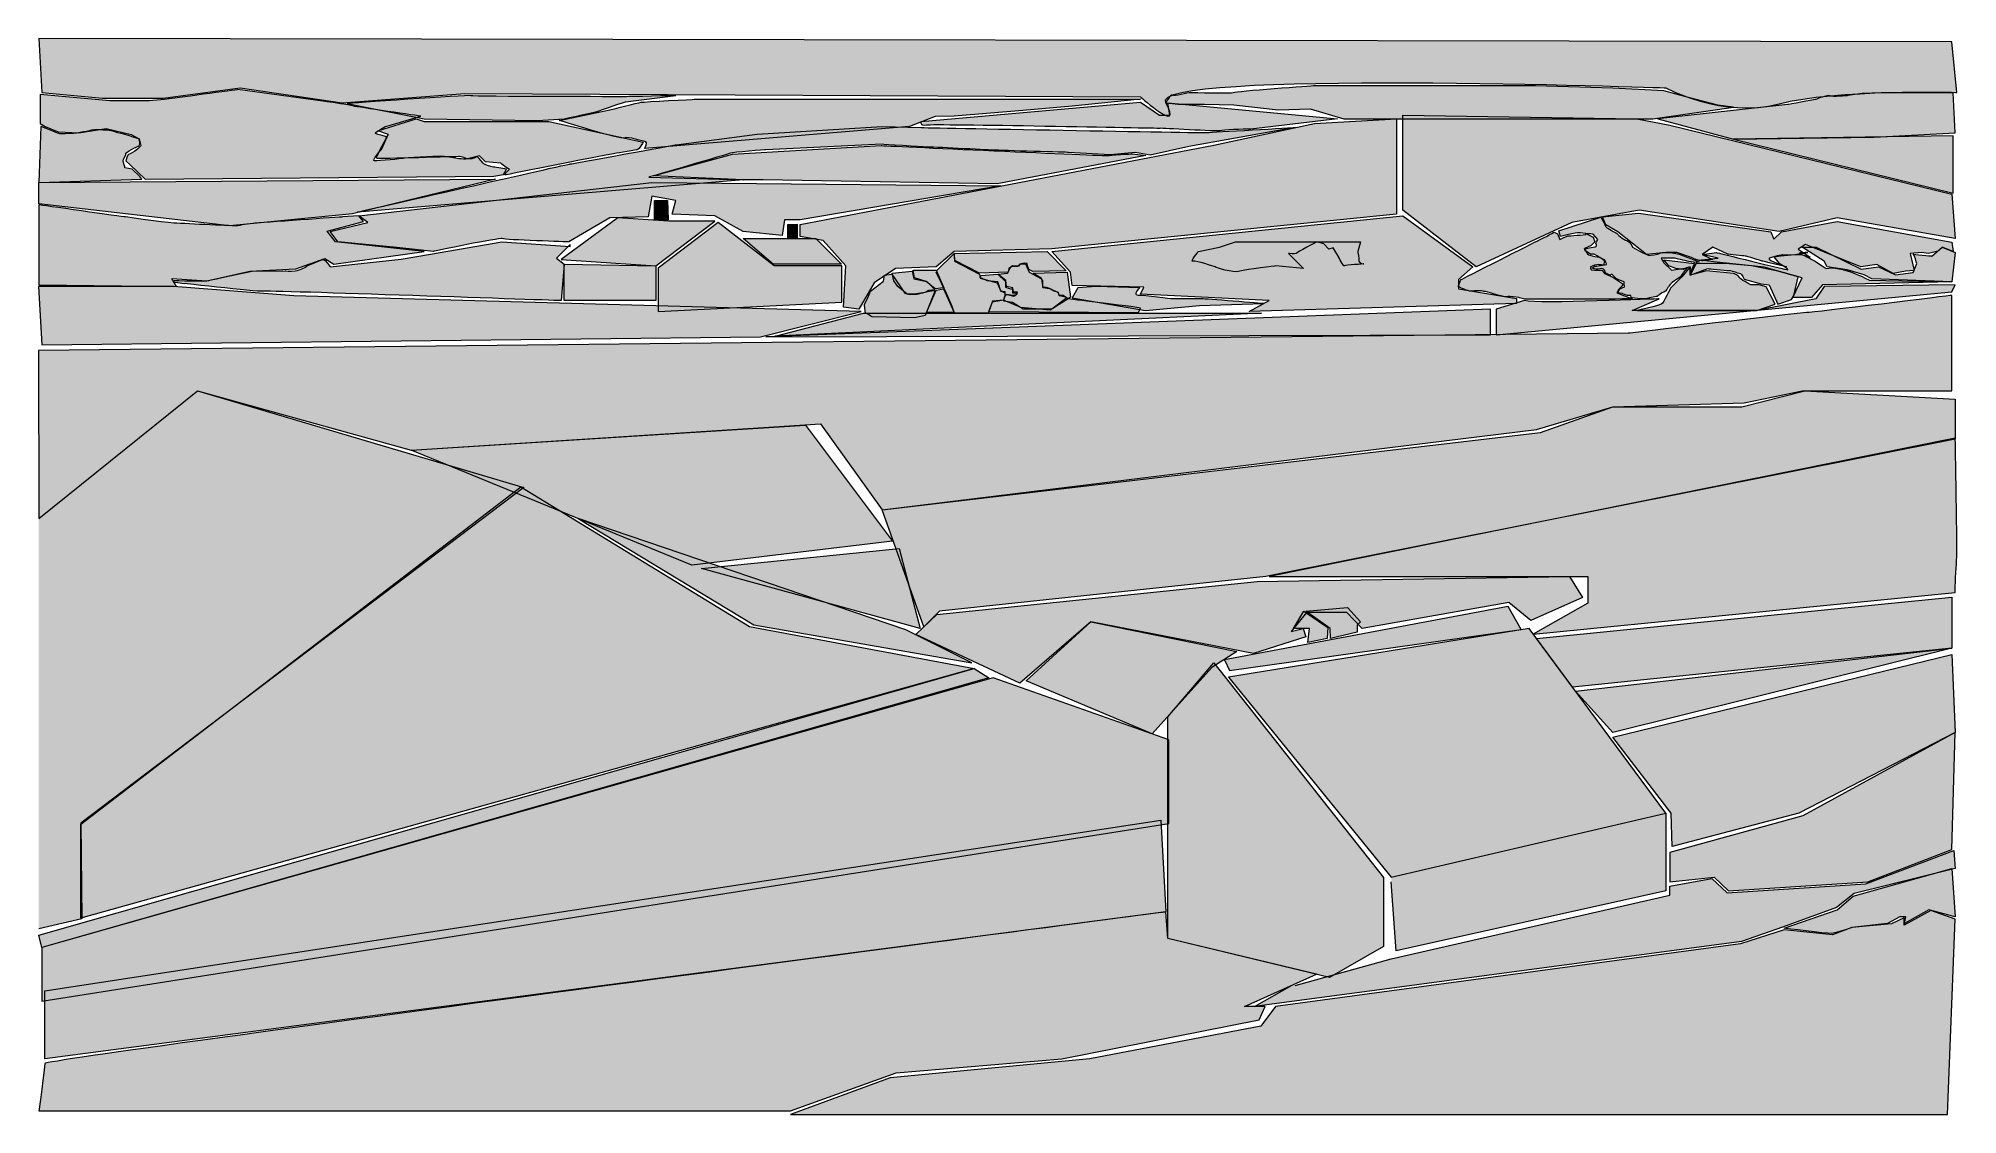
# Model space of a CAD drawing. Extents: x 0 to 1922, y 1 to 1079.
import ezdxf

# ---------------------------------------------------------------- set-up
doc = ezdxf.new("R2010")
doc.units = 0
doc.header["$MEASUREMENT"] = 0
doc.layers.add('图层 2', color=7, linetype='Continuous', lineweight=0)

msp = doc.modelspace()

# ---------------------------------------------------------------- hatches: boundary and pattern name
at = {"layer": '图层 2', "true_color": 0xc2c8cd, "transparency": 33554687}
h = msp.add_hatch(color=9, dxfattribs=at)
h.dxf.hatch_style = 2
edge = h.paths.add_edge_path()
edge.add_spline(control_points=[(3, 1024.9), (3, 1024.9), (0, 1079), (0, 1079), (0, 1079), (1916.6, 1075.5), (1916.6, 1075.5), (1916.6, 1075.5), (1921.5, 1024.9), (1921.5, 1024.9), (1921.5, 1024.9), (1799.8, 1028.4), (1743.5, 1013.4), (1687.2, 998.5), (1630, 1029.5), (1630, 1029.5), (1630, 1029.5), (1110.8, 1047.9), (1129, 1014.6), (1147.2, 981.3), (1103.9, 1020.3), (1103.9, 1020.3), (1103.9, 1020.3), (426.8, 1023.8), (426.8, 1023.8), (426.8, 1023.8), (303.9, 1014.6), (303.9, 1014.6), (303.9, 1014.6), (201.6, 1029.5), (201.6, 1029.5), (201.6, 1029.5), (124.6, 1019.2), (124.6, 1019.2), (124.6, 1019.2), (63.7, 1019.2), (63.7, 1019.2), (63.7, 1019.2), (3, 1024.9), (3, 1024.9)], knot_values=[0, 0, 0, 0, 1, 1, 1, 2, 2, 2, 3, 3, 3, 4, 4, 4, 5, 5, 5, 6, 6, 6, 7, 7, 7, 8, 8, 8, 9, 9, 9, 10, 10, 10, 11, 11, 11, 12, 12, 12, 13, 13, 13, 13], degree=3, periodic=0)
at = {"layer": '图层 2', "true_color": 0x112432, "transparency": 33554687}
h = msp.add_hatch(color=158, dxfattribs=at)
h.dxf.hatch_style = 2
edge = h.paths.add_edge_path()
edge.add_spline(control_points=[(1.4, 1022.9), (1.4, 1022.9), (71.1, 1016.3), (71.1, 1016.3), (71.1, 1016.3), (103.6, 1016.5), (105.9, 1016.3), (108.2, 1016), (128.6, 1018.3), (129.6, 1018.3), (130.6, 1018.3), (199.3, 1027.7), (199.3, 1027.7), (199.3, 1027.7), (284.6, 1016.2), (284.6, 1016.2), (284.6, 1016.2), (296.6, 1014.4), (305.7, 1013), (311.1, 1012.1), (315.5, 1011.3), (315.7, 1011.1), (316.5, 1010.6), (382.9, 1001.1), (382.9, 1001.1), (382.9, 1001.1), (347.7, 990.9), (347.7, 990.9), (347.7, 990.9), (334.9, 984.3), (337.2, 983.6), (339.5, 982.8), (348.9, 980.5), (348.9, 980.5), (348.9, 980.5), (343.8, 968.3), (343.8, 968.3), (343.8, 968.3), (332.6, 956), (336.4, 956.3), (340.3, 956.5), (364.3, 958.3), (365, 958.8), (365.8, 959.3), (397.7, 960.9), (402.3, 960.9), (406.9, 960.9), (415.3, 959.3), (419.1, 958.6), (423, 957.8), (433.4, 958.3), (434.7, 958.6), (436, 958.8), (439.1, 961.1), (439.8, 960.1), (440.6, 959.1), (446, 953.2), (446, 953.2), (446, 953.2), (452.6, 950.1), (455.4, 950.1), (458.2, 950.1), (468.4, 948), (468.4, 948), (468.4, 948), (465.6, 942.5), (465.6, 942.5), (465.6, 942.5), (455.9, 940.9), (455.9, 940.9), (455.9, 940.9), (106.6, 937.9), (106.6, 937.9), (106.6, 937.9), (91.6, 952.4), (91.6, 952.4), (91.6, 952.4), (87.2, 956.3), (87.2, 956.3), (87.2, 956.3), (88.8, 963), (90, 962.8), (91.3, 962.6), (96.2, 966.5), (97.7, 967.2), (99.2, 968), (102.3, 971.6), (102.3, 971.6), (102.3, 971.6), (100.5, 978.5), (100.5, 978.5), (100.5, 978.5), (92.6, 982.8), (92.6, 982.8), (92.6, 982.8), (67.6, 988.7), (67.6, 988.7), (67.6, 988.7), (40.1, 984.5), (40.1, 984.5), (40.1, 984.5), (19.3, 985.4), (19.3, 985.4), (19.3, 985.4), (6.3, 990.9), (6.3, 990.9), (6.3, 990.9), (1.4, 993.8), (1.4, 993.8), (1.4, 993.8), (1.4, 1022.9), (1.4, 1022.9)], knot_values=[0, 0, 0, 0, 1, 1, 1, 2, 2, 2, 3, 3, 3, 4, 4, 4, 5, 5, 5, 6, 6, 6, 7, 7, 7, 8, 8, 8, 9, 9, 9, 10, 10, 10, 11, 11, 11, 12, 12, 12, 13, 13, 13, 14, 14, 14, 15, 15, 15, 16, 16, 16, 17, 17, 17, 18, 18, 18, 19, 19, 19, 20, 20, 20, 21, 21, 21, 22, 22, 22, 23, 23, 23, 24, 24, 24, 25, 25, 25, 26, 26, 26, 27, 27, 27, 28, 28, 28, 29, 29, 29, 30, 30, 30, 31, 31, 31, 32, 32, 32, 33, 33, 33, 34, 34, 34, 35, 35, 35, 36, 36, 36, 37, 37, 37, 37], degree=3, periodic=0)
at = {"layer": '图层 2', "true_color": 0x304157, "transparency": 33554687}
h = msp.add_hatch(color=149, dxfattribs=at)
h.dxf.hatch_style = 2
edge = h.paths.add_edge_path()
edge.add_spline(control_points=[(309.1, 1013.7), (309.1, 1013.7), (429.4, 1022.6), (432.7, 1021.6), (436, 1020.6), (587.9, 1020.6), (588.7, 1020.6), (589.4, 1020.6), (638.2, 1021.7), (638.2, 1021.7), (638.2, 1021.7), (587.7, 1015.5), (587.7, 1015.5), (587.7, 1015.5), (563.4, 1007.6), (562.4, 1006.8), (561.4, 1006), (526.2, 998.5), (526.2, 998.5), (526.2, 998.5), (499.6, 996.9), (499.6, 996.9), (499.6, 996.9), (386.2, 998.5), (386.2, 998.5), (386.2, 998.5), (309.1, 1013.7), (309.1, 1013.7)], knot_values=[0, 0, 0, 0, 1, 1, 1, 2, 2, 2, 3, 3, 3, 4, 4, 4, 5, 5, 5, 6, 6, 6, 7, 7, 7, 8, 8, 8, 9, 9, 9, 9], degree=3, periodic=0)
at = {"layer": '图层 2', "true_color": 0x222d3e, "transparency": 33554687}
h = msp.add_hatch(color=169, dxfattribs=at)
h.dxf.hatch_style = 2
edge = h.paths.add_edge_path()
edge.add_spline(control_points=[(1129, 1014.6), (1129, 1014.6), (1133.9, 1023.5), (1135.6, 1022.1), (1137.2, 1020.7), (1151.8, 1024.6), (1153.7, 1024.6), (1155.6, 1024.6), (1195.8, 1023.4), (1197, 1024.6), (1198.1, 1025.7), (1277.8, 1031.4), (1277.8, 1031.4), (1277.8, 1031.4), (1345.2, 1031.4), (1345.2, 1031.4), (1345.2, 1031.4), (1409.5, 1031.4), (1409.5, 1031.4), (1409.5, 1031.4), (1499.5, 1031.4), (1499.5, 1031.4), (1499.5, 1031.4), (1577.1, 1029.1), (1577.1, 1029.1), (1577.1, 1029.1), (1628, 1026.5), (1628, 1026.5), (1628, 1026.5), (1652.7, 1019.9), (1652.7, 1019.9), (1652.7, 1019.9), (1682.2, 1012.1), (1682.2, 1012.1), (1682.2, 1012.1), (1698, 1010), (1698, 1010), (1698, 1010), (1617.1, 998.5), (1617.1, 998.5), (1617.1, 998.5), (1307.3, 998.5), (1307.3, 998.5), (1307.3, 998.5), (1273.6, 1008.5), (1273.6, 1008.5), (1273.6, 1008.5), (1241.6, 1007.3), (1241.6, 1007.3), (1241.6, 1007.3), (1197.4, 1012.3), (1197.4, 1012.3), (1197.4, 1012.3), (1167.9, 1013.1), (1167.9, 1013.1), (1167.9, 1013.1), (1141.4, 1013.1), (1141.4, 1013.1), (1141.4, 1013.1), (1129, 1014.6), (1129, 1014.6)], knot_values=[0, 0, 0, 0, 1, 1, 1, 2, 2, 2, 3, 3, 3, 4, 4, 4, 5, 5, 5, 6, 6, 6, 7, 7, 7, 8, 8, 8, 9, 9, 9, 10, 10, 10, 11, 11, 11, 12, 12, 12, 13, 13, 13, 14, 14, 14, 15, 15, 15, 16, 16, 16, 17, 17, 17, 18, 18, 18, 19, 19, 19, 20, 20, 20, 20], degree=3, periodic=0)
at = {"layer": '图层 2', "true_color": 0x45412e, "transparency": 33554687}
h = msp.add_hatch(color=49, dxfattribs=at)
h.dxf.hatch_style = 2
edge = h.paths.add_edge_path()
edge.add_spline(control_points=[(1622.1, 998.5), (1622.1, 998.5), (1752.3, 1012.7), (1752.3, 1012.7), (1752.3, 1012.7), (1778.3, 1017.7), (1779.5, 1017.7), (1780.6, 1017.7), (1792.2, 1023), (1794.3, 1021.5), (1796.3, 1020), (1812.4, 1021.7), (1812.4, 1021.7), (1812.4, 1021.7), (1826.6, 1023.8), (1826.6, 1023.8), (1826.6, 1023.8), (1845.8, 1024.6), (1845.8, 1024.6), (1845.8, 1024.6), (1871.4, 1024.6), (1871.4, 1024.6), (1871.4, 1024.6), (1892.1, 1024.6), (1892.1, 1024.6), (1892.1, 1024.6), (1907, 1024.6), (1907, 1024.6), (1907, 1024.6), (1917.9, 1024.6), (1917.9, 1024.6), (1917.9, 1024.6), (1920, 984.3), (1920, 984.3), (1920, 984.3), (1838.8, 980.2), (1838.8, 980.2), (1838.8, 980.2), (1698, 978.2), (1698, 978.2), (1698, 978.2), (1622.1, 998.5), (1622.1, 998.5)], knot_values=[0, 0, 0, 0, 1, 1, 1, 2, 2, 2, 3, 3, 3, 4, 4, 4, 5, 5, 5, 6, 6, 6, 7, 7, 7, 8, 8, 8, 9, 9, 9, 10, 10, 10, 11, 11, 11, 12, 12, 12, 13, 13, 13, 14, 14, 14, 14], degree=3, periodic=0)
at = {"layer": '图层 2', "true_color": 0x363c41, "transparency": 33554687}
h = msp.add_hatch(color=250, dxfattribs=at)
h.dxf.hatch_style = 2
edge = h.paths.add_edge_path()
edge.add_spline(control_points=[(1101.2, 1018), (1101.2, 1018), (656.6, 1018), (656.6, 1018), (656.6, 1018), (606, 1015.4), (603.4, 1015), (600.7, 1014.6), (572.2, 1007.3), (572.2, 1007.3), (572.2, 1007.3), (521.4, 996.9), (521.4, 996.9), (521.4, 996.9), (584, 976.9), (586.6, 979.1), (589.2, 981.3), (606.8, 975.5), (608.3, 975.5), (609.9, 975.5), (607.2, 968.6), (607.2, 968.6), (607.2, 968.6), (872.2, 990.9), (872.2, 990.9), (872.2, 990.9), (898.1, 1000.7), (898.1, 1000.7), (898.1, 1000.7), (917, 1001.1), (917, 1001.1), (917, 1001.1), (986, 1006.9), (986, 1006.9), (986, 1006.9), (1035.4, 1011.1), (1035.4, 1011.1), (1035.4, 1011.1), (1103.9, 1018), (1103.9, 1018), (1103.9, 1018), (1101.2, 1018), (1101.2, 1018)], knot_values=[0, 0, 0, 0, 1, 1, 1, 2, 2, 2, 3, 3, 3, 4, 4, 4, 5, 5, 5, 6, 6, 6, 7, 7, 7, 8, 8, 8, 9, 9, 9, 10, 10, 10, 11, 11, 11, 12, 12, 12, 13, 13, 13, 14, 14, 14, 14], degree=3, periodic=0)
at = {"layer": '图层 2', "true_color": 0x9a6300, "transparency": 33554687}
h = msp.add_hatch(color=44, dxfattribs=at)
h.dxf.hatch_style = 2
edge = h.paths.add_edge_path()
edge.add_spline(control_points=[(1301.1, 998.5), (1301.1, 998.5), (1131.2, 1014.3), (1131.2, 1014.3), (1131.2, 1014.3), (1133.2, 1002), (1133.2, 1002), (1133.2, 1002), (1122.7, 1002), (1122.7, 1002), (1122.7, 1002), (1103.9, 1015), (1103.9, 1015), (1103.9, 1015), (884.1, 995.8), (884.1, 995.8), (884.1, 995.8), (882.6, 990.5), (889.3, 992), (896, 993.5), (1120.8, 988.6), (1123.1, 988.9), (1125.4, 989.3), (1179, 985.5), (1185.1, 986.6), (1191.2, 987.8), (1214.2, 988.2), (1214.2, 988.2), (1214.2, 988.2), (1301.1, 998.5), (1301.1, 998.5)], knot_values=[0, 0, 0, 0, 1, 1, 1, 2, 2, 2, 3, 3, 3, 4, 4, 4, 5, 5, 5, 6, 6, 6, 7, 7, 7, 8, 8, 8, 9, 9, 9, 10, 10, 10, 10], degree=3, periodic=0)
at = {"layer": '图层 2', "true_color": 0x918766, "transparency": 33554687}
h = msp.add_hatch(color=45, dxfattribs=at)
h.dxf.hatch_style = 2
h.paths.add_polyline_path([(1366.6, 1002), (1601, 998.5), (1634, 992), (1916.6, 923.1), (1920, 878.4), (1801.7, 899.3), (1743.5, 885.5), (1603.3, 907), (1535.9, 894.7), (1440.2, 850.1), (1366.6, 907)])
at = {"layer": '图层 2', "true_color": 0x7e6744, "transparency": 33554687}
h = msp.add_hatch(color=37, dxfattribs=at)
h.dxf.hatch_style = 2
edge = h.paths.add_edge_path()
edge.add_spline(control_points=[(2, 990.9), (2, 990.9), (19.3, 983.6), (20.1, 983.6), (20.9, 983.6), (23.9, 983.3), (31.6, 983.6), (39.2, 983.8), (51.7, 986.7), (54, 987.2), (56.3, 987.7), (67.3, 986.9), (68.6, 987.2), (69.9, 987.4), (100.5, 978.5), (100.5, 978.5), (100.5, 978.5), (102, 972.3), (100.5, 971.6), (99, 970.8), (86, 964.2), (87.2, 963.9), (88.5, 963.7), (83.7, 957.3), (84.4, 956.3), (85.2, 955.2), (86.2, 949.4), (86.2, 949.4), (86.2, 949.4), (93.6, 948), (93.6, 948), (93.6, 948), (101.2, 940.7), (101.2, 940.7), (101.2, 940.7), (103.3, 937.9), (103.3, 937.9), (103.3, 937.9), (0, 934.7), (0, 934.7), (0, 934.7), (2, 990.9), (2, 990.9)], knot_values=[0, 0, 0, 0, 1, 1, 1, 2, 2, 2, 3, 3, 3, 4, 4, 4, 5, 5, 5, 6, 6, 6, 7, 7, 7, 8, 8, 8, 9, 9, 9, 10, 10, 10, 11, 11, 11, 12, 12, 12, 13, 13, 13, 14, 14, 14, 14], degree=3, periodic=0)
at = {"layer": '图层 2', "true_color": 0x263a5d, "transparency": 33554687}
h = msp.add_hatch(color=159, dxfattribs=at)
h.dxf.hatch_style = 2
edge = h.paths.add_edge_path()
edge.add_spline(control_points=[(705.6, 937.2), (705.6, 937.2), (611, 939.9), (611, 939.9), (611, 939.9), (691.1, 963.3), (693, 964), (694.9, 964.8), (728.4, 967.5), (728.4, 967.5), (728.4, 967.5), (845, 972.9), (845, 972.9), (845, 972.9), (884.5, 970.2), (889.3, 970.2), (894, 970.2), (948, 967.5), (956.1, 967.1), (964.1, 966.7), (1031.5, 964.8), (1031.5, 964.8), (1031.5, 964.8), (1073.3, 962.5), (1073.3, 962.5), (1073.3, 962.5), (1098.6, 964.8), (1098.6, 964.8), (1098.6, 964.8), (1113.5, 962.1), (1113.5, 962.1), (1113.5, 962.1), (1152.2, 970.6), (1152.2, 970.6), (1152.2, 970.6), (1258.7, 989.7), (1258.7, 989.7), (1258.7, 989.7), (1174, 985.1), (1170.9, 984.7), (1167.9, 984.3), (883.9, 989.7), (883.9, 989.7), (883.9, 989.7), (845, 990.9), (845, 990.9), (845, 990.9), (719.8, 983.2), (719.8, 983.2), (719.8, 983.2), (638.6, 972.5), (638.6, 972.5), (638.6, 972.5), (533.7, 953.3), (532.5, 953.3), (531.4, 953.3), (319.2, 905.1), (319.2, 905.1), (319.2, 905.1), (705.6, 937.2), (705.6, 937.2)], knot_values=[0, 0, 0, 0, 1, 1, 1, 2, 2, 2, 3, 3, 3, 4, 4, 4, 5, 5, 5, 6, 6, 6, 7, 7, 7, 8, 8, 8, 9, 9, 9, 10, 10, 10, 11, 11, 11, 12, 12, 12, 13, 13, 13, 14, 14, 14, 15, 15, 15, 16, 16, 16, 17, 17, 17, 18, 18, 18, 19, 19, 19, 20, 20, 20, 20], degree=3, periodic=0)
at = {"layer": '图层 2', "true_color": 0x5d3b0b, "transparency": 33554687}
h = msp.add_hatch(color=48, dxfattribs=at)
h.dxf.hatch_style = 2
edge = h.paths.add_edge_path()
edge.add_spline(control_points=[(511.1, 995.8), (511.1, 995.8), (386.2, 995.8), (386.2, 995.8), (386.2, 995.8), (378, 998.5), (378, 998.5), (378, 998.5), (339.6, 986.3), (339.6, 986.3), (339.6, 986.3), (350.2, 982.8), (350.2, 982.8), (350.2, 982.8), (336.7, 958.8), (338.5, 958.6), (340.3, 958.3), (420.7, 960.6), (421.4, 960.6), (422.2, 960.6), (429.4, 958.5), (429.4, 958.5), (429.4, 958.5), (441.4, 961.4), (441.4, 961.4), (441.4, 961.4), (447.5, 955.5), (447.5, 955.5), (447.5, 955.5), (462.8, 954), (462.8, 954), (462.8, 954), (470.7, 947.3), (471.5, 948), (472.3, 948.6), (465.4, 942.2), (467.1, 942.2), (468.9, 942.2), (574.9, 963.7), (577.2, 963.7), (579.5, 963.7), (599.7, 967.7), (600.3, 967.7), (600.9, 967.7), (605.5, 974.9), (605.5, 974.9), (605.5, 974.9), (511.1, 995.8), (511.1, 995.8)], knot_values=[0, 0, 0, 0, 1, 1, 1, 2, 2, 2, 3, 3, 3, 4, 4, 4, 5, 5, 5, 6, 6, 6, 7, 7, 7, 8, 8, 8, 9, 9, 9, 10, 10, 10, 11, 11, 11, 12, 12, 12, 13, 13, 13, 14, 14, 14, 15, 15, 15, 16, 16, 16, 16], degree=3, periodic=0)
at = {"layer": '图层 2', "true_color": 0x242a2f, "transparency": 33554687}
h = msp.add_hatch(color=250, dxfattribs=at)
h.dxf.hatch_style = 2
h.paths.add_polyline_path([(821.7, 807.8), (806.3, 809.7), (808.6, 851.1), (785.7, 876.7), (762.7, 880.6), (762.7, 892.7), (1177.1, 972.1), (1278.2, 993.9), (1360.3, 998.5), (1360.3, 903.1), (1014.8, 868.1), (917, 865.6), (899.1, 850.1), (858.4, 848.4), (837, 834.2)])
at = {"layer": '图层 2', "true_color": 0x2a2325, "transparency": 33554687}
h = msp.add_hatch(color=250, dxfattribs=at)
h.dxf.hatch_style = 2
h.paths.add_polyline_path([(1917.9, 981.3), (1698, 978.2), (1917.9, 924.1)])
at = {"layer": '图层 2', "true_color": 0x66613c, "transparency": 33554687}
h = msp.add_hatch(color=37, dxfattribs=at)
h.dxf.hatch_style = 2
edge = h.paths.add_edge_path()
edge.add_spline(control_points=[(1109, 961.6), (1109, 961.6), (1095.7, 963.4), (1095.7, 963.4), (1095.7, 963.4), (1071.7, 962.1), (1071, 961.6), (1070.2, 961.1), (844, 971.6), (844, 971.6), (844, 971.6), (694.9, 963.1), (694.9, 963.1), (694.9, 963.1), (615.6, 941.2), (615.6, 941.2), (615.6, 941.2), (705.6, 937.2), (705.6, 937.2), (705.6, 937.2), (725.8, 937.2), (725.8, 937.2), (725.8, 937.2), (960, 933.3), (960, 933.3), (960, 933.3), (1109, 961.6), (1109, 961.6)], knot_values=[0, 0, 0, 0, 1, 1, 1, 2, 2, 2, 3, 3, 3, 4, 4, 4, 5, 5, 5, 6, 6, 6, 7, 7, 7, 8, 8, 8, 9, 9, 9, 9], degree=3, periodic=0)
at = {"layer": '图层 2', "true_color": 0x7d6b24, "transparency": 33554687}
h = msp.add_hatch(color=47, dxfattribs=at)
h.dxf.hatch_style = 2
h.paths.add_polyline_path([(0, 934.7), (457.7, 937.9), (314.2, 903.4), (191.4, 891.4), (0, 913.4)])
at = {"layer": '图层 2', "true_color": 0xc99f3f, "transparency": 33554687}
h = msp.add_hatch(color=33, dxfattribs=at)
h.dxf.hatch_style = 2
edge = h.paths.add_edge_path()
edge.add_spline(control_points=[(963.6, 931.2), (963.6, 931.2), (614.2, 934.7), (614.2, 934.7), (614.2, 934.7), (320.5, 901.4), (320.5, 901.4), (320.5, 901.4), (329.5, 894.7), (329.5, 894.7), (329.5, 894.7), (292, 885.5), (292, 885.5), (292, 885.5), (299.7, 875.2), (299.7, 875.2), (299.7, 875.2), (358.6, 869.4), (358.6, 869.4), (358.6, 869.4), (395.4, 865.6), (395.4, 865.6), (395.4, 865.6), (462, 879.7), (464.3, 878.4), (466.6, 877.1), (531, 875.2), (531, 875.2), (531, 875.2), (572.2, 899.3), (572.2, 899.3), (572.2, 899.3), (610.6, 900.1), (610.6, 900.1), (610.6, 900.1), (614.2, 920.8), (614.2, 920.8), (614.2, 920.8), (638.2, 916.7), (638.2, 916.7), (638.2, 916.7), (634.4, 903.1), (634.4, 903.1), (634.4, 903.1), (677.3, 901.4), (677.3, 901.4), (677.3, 901.4), (705.6, 885.5), (705.6, 885.5), (705.6, 885.5), (744.7, 881.7), (744.7, 881.7), (744.7, 881.7), (747, 897.4), (747, 897.4), (747, 897.4), (762.7, 897.4), (762.7, 897.4), (762.7, 897.4), (963.6, 931.2), (963.6, 931.2)], knot_values=[0, 0, 0, 0, 1, 1, 1, 2, 2, 2, 3, 3, 3, 4, 4, 4, 5, 5, 5, 6, 6, 6, 7, 7, 7, 8, 8, 8, 9, 9, 9, 10, 10, 10, 11, 11, 11, 12, 12, 12, 13, 13, 13, 14, 14, 14, 15, 15, 15, 16, 16, 16, 17, 17, 17, 18, 18, 18, 19, 19, 19, 20, 20, 20, 20], degree=3, periodic=0)
at = {"layer": '图层 2', "true_color": 0x975e0f, "transparency": 33554687}
h = msp.add_hatch(color=34, dxfattribs=at)
h.dxf.hatch_style = 2
edge = h.paths.add_edge_path()
edge.add_spline(control_points=[(0, 912.3), (0, 912.3), (84.7, 900.2), (87, 900.1), (89.3, 900.1), (122, 894.7), (135.4, 894), (148.8, 893.2), (198, 891.1), (198, 891.1), (198, 891.1), (207, 892.9), (214.6, 893.7), (222.3, 894.5), (304.3, 900.1), (304.3, 900.1), (304.3, 900.1), (320.5, 901.4), (320.5, 901.4), (320.5, 901.4), (325.4, 895.5), (325.4, 895.5), (325.4, 895.5), (288.9, 886), (288.9, 886), (288.9, 886), (297.4, 875.2), (297.4, 875.2), (297.4, 875.2), (386.2, 865.6), (386.2, 865.6), (386.2, 865.6), (295.6, 852.9), (295.6, 852.9), (295.6, 852.9), (286.4, 858.5), (286.4, 858.5), (286.4, 858.5), (257.5, 848.3), (257.5, 848.3), (257.5, 848.3), (211.3, 845.7), (211.3, 845.7), (211.3, 845.7), (168.2, 836.3), (168.2, 836.3), (168.2, 836.3), (133.2, 838.6), (133.2, 838.6), (133.2, 838.6), (138, 830.4), (138, 830.4), (138, 830.4), (0, 832.2), (0, 832.2), (0, 832.2), (0, 912.3), (0, 912.3)], knot_values=[0, 0, 0, 0, 1, 1, 1, 2, 2, 2, 3, 3, 3, 4, 4, 4, 5, 5, 5, 6, 6, 6, 7, 7, 7, 8, 8, 8, 9, 9, 9, 10, 10, 10, 11, 11, 11, 12, 12, 12, 13, 13, 13, 14, 14, 14, 15, 15, 15, 16, 16, 16, 17, 17, 17, 18, 18, 18, 19, 19, 19, 19], degree=3, periodic=0)
at = {"layer": '图层 2', "true_color": 0xa44d44, "transparency": 33554687}
h = msp.add_hatch(color=15, dxfattribs=at)
h.dxf.hatch_style = 2
h.paths.add_polyline_path([(616.8, 897.4), (616.8, 916.7), (630, 916.7), (630.7, 897.4)])
at = {"layer": '图层 2', "true_color": 0x2f252f, "transparency": 33554687}
h = msp.add_hatch(color=250, dxfattribs=at)
h.dxf.hatch_style = 2
edge = h.paths.add_edge_path()
edge.add_spline(control_points=[(1916.6, 874.8), (1916.6, 874.8), (1801.7, 895.5), (1801.7, 895.5), (1801.7, 895.5), (1745.8, 885.1), (1745.8, 885.1), (1745.8, 885.1), (1738.1, 877.9), (1738.1, 877.9), (1738.1, 877.9), (1735.1, 885.1), (1735.1, 885.1), (1735.1, 885.1), (1602.6, 903.9), (1602.6, 903.9), (1602.6, 903.9), (1566.7, 900.4), (1566.7, 900.4), (1566.7, 900.4), (1570, 892.4), (1570, 892.4), (1570, 892.4), (1581.9, 885.1), (1581.9, 885.1), (1581.9, 885.1), (1610.6, 862.6), (1610.6, 862.6), (1610.6, 862.6), (1630.1, 864.5), (1630.1, 864.5), (1630.1, 864.5), (1641.2, 864.5), (1641.2, 864.5), (1641.2, 864.5), (1655.8, 859.5), (1655.8, 859.5), (1655.8, 859.5), (1663.8, 855.7), (1666.5, 856), (1669.2, 856.4), (1677.2, 857.6), (1677.2, 857.6), (1677.2, 857.6), (1666.5, 862.6), (1666.5, 862.6), (1666.5, 862.6), (1677.2, 869.8), (1677.2, 869.8), (1677.2, 869.8), (1692.2, 862.9), (1692.2, 862.9), (1692.2, 862.9), (1708.3, 861), (1709.4, 861), (1710.6, 861), (1726.3, 856), (1726.3, 856), (1726.3, 856), (1749.2, 850.7), (1751.1, 850.1), (1753.1, 849.5), (1730.5, 857.2), (1733.5, 858.7), (1736.6, 860.3), (1747.3, 862.2), (1747.3, 862.2), (1747.3, 862.2), (1766.5, 861.8), (1766.5, 861.8), (1766.5, 861.8), (1774.5, 859.9), (1774.5, 859.9), (1774.5, 859.9), (1762.6, 867.9), (1762.6, 867.9), (1762.6, 867.9), (1769.9, 872.5), (1769.9, 872.5), (1769.9, 872.5), (1825.4, 850.1), (1825.4, 850.1), (1825.4, 850.1), (1841.5, 852.4), (1841.5, 852.4), (1841.5, 852.4), (1857.8, 843.4), (1857.8, 843.4), (1857.8, 843.4), (1870.3, 845.7), (1870.3, 845.7), (1870.3, 845.7), (1878.7, 846.6), (1878.7, 846.6), (1878.7, 846.6), (1874.9, 863.7), (1874.9, 863.7), (1874.9, 863.7), (1886.3, 864.5), (1886.3, 864.5), (1886.3, 864.5), (1893.2, 863.7), (1893.2, 863.7), (1893.2, 863.7), (1902.4, 865.9), (1902.4, 865.9), (1902.4, 865.9), (1907, 869.8), (1907, 869.8), (1907, 869.8), (1917.9, 865.4), (1917.9, 865.4), (1917.9, 865.4), (1916.6, 874.8), (1916.6, 874.8)], knot_values=[0, 0, 0, 0, 1, 1, 1, 2, 2, 2, 3, 3, 3, 4, 4, 4, 5, 5, 5, 6, 6, 6, 7, 7, 7, 8, 8, 8, 9, 9, 9, 10, 10, 10, 11, 11, 11, 12, 12, 12, 13, 13, 13, 14, 14, 14, 15, 15, 15, 16, 16, 16, 17, 17, 17, 18, 18, 18, 19, 19, 19, 20, 20, 20, 21, 21, 21, 22, 22, 22, 23, 23, 23, 24, 24, 24, 25, 25, 25, 26, 26, 26, 27, 27, 27, 28, 28, 28, 29, 29, 29, 30, 30, 30, 31, 31, 31, 32, 32, 32, 33, 33, 33, 34, 34, 34, 35, 35, 35, 36, 36, 36, 37, 37, 37, 38, 38, 38, 38], degree=3, periodic=0)
at = {"layer": '图层 2', "true_color": 0x1b1827, "transparency": 33554687}
h = msp.add_hatch(color=250, dxfattribs=at)
h.dxf.hatch_style = 2
h.paths.add_polyline_path([(523.3, 857.6), (618.3, 851.1), (677.3, 895.9), (630.9, 895.9), (580, 899.3)])
at = {"layer": '图层 2', "true_color": 0xf1fae9, "transparency": 33554687}
h = msp.add_hatch(color=7, dxfattribs=at)
h.dxf.hatch_style = 2
h.paths.add_polyline_path([(620.6, 848.8), (620.6, 805.5), (804.4, 814.7), (804.4, 851.1), (736.6, 851.1), (680.7, 894.7)])
at = {"layer": '图层 2', "true_color": 0xc16143, "transparency": 33554687}
h = msp.add_hatch(color=13, dxfattribs=at)
h.dxf.hatch_style = 2
h.paths.add_polyline_path([(750.2, 892.3), (750.2, 878.4), (760.1, 879.1), (760.1, 892.7)])
at = {"layer": '图层 2', "true_color": 0x212d37, "transparency": 33554687}
h = msp.add_hatch(color=250, dxfattribs=at)
h.dxf.hatch_style = 2
h.paths.add_polyline_path([(1014.8, 865.6), (1366.6, 901.4), (1436.7, 850.1), (1422.4, 837.4), (1422.4, 828), (1480.4, 818.5), (1480.4, 813.5), (1212.7, 805.5), (1232.6, 816.3), (1103.9, 822.7), (1107, 829.7), (1035.4, 831.5), (1033.7, 844.9)])
at = {"layer": '图层 2', "true_color": 0x232b28, "transparency": 33554687}
h = msp.add_hatch(color=250, dxfattribs=at)
h.dxf.hatch_style = 2
edge = h.paths.add_edge_path()
edge.add_spline(control_points=[(1549.9, 882.5), (1549.9, 882.5), (1532.5, 881.1), (1531.9, 881.1), (1531.3, 881.1), (1524, 877.7), (1524, 877.7), (1524, 877.7), (1521.6, 883.4), (1521.6, 883.4), (1521.6, 883.4), (1518.3, 884.8), (1518.3, 884.8), (1518.3, 884.8), (1502.6, 876.7), (1502, 876.5), (1501.4, 876.3), (1425, 837.5), (1425, 837.5), (1425, 837.5), (1421, 830.2), (1422.4, 830), (1423.7, 829.8), (1432, 825.5), (1435.1, 825.9), (1438.3, 826.4), (1446.3, 826.4), (1446.9, 825.9), (1447.4, 825.4), (1450.7, 825.6), (1454.5, 824.1), (1458.4, 822.5), (1461.6, 821.8), (1463.3, 821.6), (1465.1, 821.4), (1470, 819.4), (1470.7, 820.1), (1471.4, 820.8), (1477.3, 820), (1477.3, 820), (1477.3, 820), (1482.9, 819.3), (1482.9, 819.3), (1482.9, 819.3), (1486.1, 818.3), (1487.5, 818), (1488.8, 817.7), (1596.2, 818), (1596.2, 818), (1596.2, 818), (1581.1, 824.3), (1581.1, 824.3), (1581.1, 824.3), (1585.1, 830.4), (1585.7, 830.4), (1586.3, 830.4), (1586.9, 833.1), (1586.9, 833.1), (1586.9, 833.1), (1576.9, 839.8), (1576.9, 839.8), (1576.9, 839.8), (1568.5, 843.4), (1568.5, 843.4), (1568.5, 843.4), (1566.7, 846.1), (1566.7, 846.1), (1566.7, 846.1), (1568.1, 847), (1564.4, 846.9), (1560.8, 846.7), (1555.3, 847.2), (1555.3, 847.2), (1555.3, 847.2), (1553.9, 849), (1554.7, 850.1), (1555.4, 851.3), (1561.8, 852.4), (1562.3, 852.4), (1562.9, 852.4), (1567.6, 851.9), (1567.6, 851.9), (1567.6, 851.9), (1569.4, 858.3), (1568.7, 857.2), (1567.9, 856), (1564.6, 860.6), (1561.4, 860.3), (1558.1, 859.9), (1553.7, 862.2), (1552.8, 862.2), (1551.8, 862.2), (1548.6, 868.5), (1548.6, 868.5), (1548.6, 868.5), (1555.4, 871.6), (1555.4, 871.6), (1555.4, 871.6), (1558.9, 875.2), (1558.9, 875.2), (1558.9, 875.2), (1557.4, 880), (1557.4, 880), (1557.4, 880), (1549.9, 883.6), (1549.9, 883.6), (1549.9, 883.6), (1549.9, 882.5), (1549.9, 882.5)], knot_values=[0, 0, 0, 0, 1, 1, 1, 2, 2, 2, 3, 3, 3, 4, 4, 4, 5, 5, 5, 6, 6, 6, 7, 7, 7, 8, 8, 8, 9, 9, 9, 10, 10, 10, 11, 11, 11, 12, 12, 12, 13, 13, 13, 14, 14, 14, 15, 15, 15, 16, 16, 16, 17, 17, 17, 18, 18, 18, 19, 19, 19, 20, 20, 20, 21, 21, 21, 22, 22, 22, 23, 23, 23, 24, 24, 24, 25, 25, 25, 26, 26, 26, 27, 27, 27, 28, 28, 28, 29, 29, 29, 30, 30, 30, 31, 31, 31, 32, 32, 32, 33, 33, 33, 34, 34, 34, 35, 35, 35, 36, 36, 36, 36], degree=3, periodic=0)
at = {"layer": '图层 2', "true_color": 0xbe7438, "transparency": 33554687}
h = msp.add_hatch(color=35, dxfattribs=at)
h.dxf.hatch_style = 2
edge = h.paths.add_edge_path()
edge.add_spline(control_points=[(1564.9, 900), (1564.9, 900), (1522.7, 886.3), (1522.7, 886.3), (1522.7, 886.3), (1524.4, 880.4), (1524.4, 880.4), (1524.4, 880.4), (1531.3, 882.3), (1531.3, 882.3), (1531.3, 882.3), (1540.1, 884), (1541.5, 884.2), (1542.8, 884.4), (1557.2, 882.9), (1557.2, 882.9), (1557.2, 882.9), (1561.8, 877.5), (1561.8, 877.5), (1561.8, 877.5), (1560.4, 874.4), (1559.9, 873.6), (1559.3, 872.9), (1563.5, 871.2), (1557.2, 869.8), (1550.9, 868.5), (1548.6, 868.5), (1548.6, 868.5), (1548.6, 868.5), (1549.3, 866.2), (1549.3, 866.2), (1549.3, 866.2), (1555.1, 862.7), (1555.1, 862.7), (1555.1, 862.7), (1557, 863.9), (1560.6, 861.6), (1564.3, 859.3), (1562.2, 860.4), (1564.9, 858.7), (1567.7, 857), (1568.1, 858), (1568.7, 857.2), (1569.2, 856.4), (1571, 852.6), (1570.6, 852.4), (1570.2, 852.2), (1558.9, 850.7), (1558.9, 850.7), (1558.9, 850.7), (1555.1, 849.3), (1556.4, 848.8), (1557.7, 848.2), (1557.6, 848.4), (1560.2, 847.8), (1562.9, 847.2), (1565.6, 849.5), (1567.7, 847.8), (1569.8, 846.1), (1569.2, 843.5), (1570.6, 843.4), (1572.1, 843.2), (1574.4, 841.2), (1575, 841.9), (1575.6, 842.6), (1575.7, 842.9), (1576.9, 841.9), (1578, 840.9), (1580.9, 838), (1580.9, 838), (1580.9, 838), (1583.8, 836.9), (1583.8, 836.9), (1583.8, 836.9), (1588.2, 835), (1588.2, 835), (1588.2, 835), (1588.2, 832.3), (1588.2, 832.3), (1588.2, 832.3), (1589.5, 830.2), (1588.2, 829.8), (1586.9, 829.4), (1584, 828.4), (1584, 828.4), (1584, 828.4), (1582.3, 826), (1582.3, 826), (1582.3, 826), (1583.2, 823.5), (1583.2, 823.5), (1583.2, 823.5), (1584.9, 823.9), (1586.1, 823.5), (1587.2, 823.1), (1585.4, 823.7), (1588.8, 822.5), (1592.2, 821.4), (1592.2, 821.4), (1592.2, 821.4), (1592.2, 821.4), (1594.5, 821.6), (1595.1, 821.4), (1595.7, 821.2), (1595.1, 819.3), (1595.1, 819.3), (1595.1, 819.3), (1597.4, 819.1), (1601.8, 818.5), (1606.2, 817.9), (1608.9, 817.7), (1611.2, 818.5), (1613.5, 819.3), (1621.5, 820.6), (1621.5, 820.6), (1621.5, 820.6), (1625.8, 824.6), (1628, 824.8), (1630.1, 825), (1632.6, 830.2), (1632.6, 830.2), (1632.6, 830.2), (1635.5, 834.6), (1638.6, 836.1), (1641.6, 837.7), (1643.9, 839.8), (1644.5, 840.3), (1645.1, 840.9), (1648.1, 845.1), (1648.1, 845.1), (1648.1, 845.1), (1651.4, 849.3), (1651.4, 849.3), (1651.4, 849.3), (1635.9, 846.9), (1635.9, 846.9), (1635.9, 846.9), (1628, 854.3), (1628, 854.3), (1628, 854.3), (1625.5, 859), (1625.5, 859), (1625.5, 859), (1638.7, 859), (1638.7, 859), (1638.7, 859), (1650.4, 855.9), (1651.4, 855.9), (1652.5, 855.9), (1658.7, 854.5), (1658.7, 854.5), (1658.7, 854.5), (1663.4, 855.1), (1663.4, 855.1), (1663.4, 855.1), (1643.3, 862.9), (1643.3, 862.9), (1643.3, 862.9), (1634.7, 864.5), (1634.7, 864.5), (1634.7, 864.5), (1626.2, 865.2), (1624.3, 863.9), (1622.5, 862.6), (1613.3, 861.6), (1613.3, 861.6), (1613.3, 861.6), (1606.4, 864.5), (1606.4, 864.5), (1606.4, 864.5), (1596.8, 869.8), (1596.8, 869.8), (1596.8, 869.8), (1593.6, 876.3), (1590.9, 876.5), (1588.2, 876.7), (1580.5, 884), (1580.5, 884), (1580.5, 884), (1570.2, 889.4), (1570.2, 889.9), (1570.2, 890.5), (1564.9, 900), (1564.9, 900)], knot_values=[0, 0, 0, 0, 1, 1, 1, 2, 2, 2, 3, 3, 3, 4, 4, 4, 5, 5, 5, 6, 6, 6, 7, 7, 7, 8, 8, 8, 9, 9, 9, 10, 10, 10, 11, 11, 11, 12, 12, 12, 13, 13, 13, 14, 14, 14, 15, 15, 15, 16, 16, 16, 17, 17, 17, 18, 18, 18, 19, 19, 19, 20, 20, 20, 21, 21, 21, 22, 22, 22, 23, 23, 23, 24, 24, 24, 25, 25, 25, 26, 26, 26, 27, 27, 27, 28, 28, 28, 29, 29, 29, 30, 30, 30, 31, 31, 31, 32, 32, 32, 33, 33, 33, 34, 34, 34, 35, 35, 35, 36, 36, 36, 37, 37, 37, 38, 38, 38, 39, 39, 39, 40, 40, 40, 41, 41, 41, 42, 42, 42, 43, 43, 43, 44, 44, 44, 45, 45, 45, 46, 46, 46, 47, 47, 47, 48, 48, 48, 49, 49, 49, 50, 50, 50, 51, 51, 51, 52, 52, 52, 53, 53, 53, 54, 54, 54, 55, 55, 55, 56, 56, 56, 57, 57, 57, 58, 58, 58, 59, 59, 59, 60, 60, 60, 61, 61, 61, 61], degree=3, periodic=0)
at = {"layer": '图层 2', "true_color": 0x1e1e1e, "transparency": 33554687}
h = msp.add_hatch(color=250, dxfattribs=at)
h.dxf.hatch_style = 2
edge = h.paths.add_edge_path()
edge.add_spline(control_points=[(532.5, 870.6), (532.5, 870.6), (464, 875.2), (464, 875.2), (464, 875.2), (392.3, 862.9), (392.3, 862.9), (392.3, 862.9), (363.2, 858), (363.2, 858), (363.2, 858), (292, 850.1), (292, 850.1), (292, 850.1), (287, 857.6), (285.1, 857.6), (283.2, 857.6), (269, 851.1), (269, 851.1), (269, 851.1), (261.7, 846.5), (256.8, 846.1), (251.8, 845.7), (246.4, 846.1), (246.4, 846.1), (246.4, 846.1), (213.9, 845.9), (213.9, 845.9), (213.9, 845.9), (172.5, 837.3), (170.2, 836.5), (167.9, 835.7), (135.4, 836.5), (135.4, 836.5), (135.4, 836.5), (135.4, 834.5), (135.4, 834.5), (135.4, 834.5), (220.4, 825), (223.8, 825.8), (227.3, 826.6), (523.3, 816.3), (523.3, 816.3), (523.3, 816.3), (526.2, 852.7), (526.2, 852.7), (526.2, 852.7), (518.7, 858.7), (518.7, 858.7), (518.7, 858.7), (532.5, 872.5), (532.5, 872.5), (532.5, 872.5), (532.5, 870.6), (532.5, 870.6)], knot_values=[0, 0, 0, 0, 1, 1, 1, 2, 2, 2, 3, 3, 3, 4, 4, 4, 5, 5, 5, 6, 6, 6, 7, 7, 7, 8, 8, 8, 9, 9, 9, 10, 10, 10, 11, 11, 11, 12, 12, 12, 13, 13, 13, 14, 14, 14, 15, 15, 15, 16, 16, 16, 17, 17, 17, 18, 18, 18, 18], degree=3, periodic=0)
at = {"layer": '图层 2', "true_color": 0xa04950, "transparency": 33554687}
h = msp.add_hatch(color=15, dxfattribs=at)
h.dxf.hatch_style = 2
h.paths.add_polyline_path([(705.6, 878.4), (750.2, 878.4), (778.6, 878.4), (804.2, 852.7), (735.7, 852.7)])
at = {"layer": '图层 2', "true_color": 0x9d3c34, "transparency": 33554687}
h = msp.add_hatch(color=15, dxfattribs=at)
h.dxf.hatch_style = 2
h.paths.add_polyline_path([(917, 863.6), (1010.3, 865.6), (1029.4, 846.3), (995.9, 845.4), (992, 847.4), (990.7, 851.2), (990.2, 853.4), (987.2, 853.9), (983, 853), (981.5, 850.7), (976, 851.1), (974.1, 850.3), (971.9, 848.8), (971.4, 846.3), (971.1, 844.9), (942.3, 843.7), (917.9, 856.6)])
at = {"layer": '图层 2', "true_color": 0x8d7b64, "transparency": 33554687}
h = msp.add_hatch(color=35, dxfattribs=at)
h.dxf.hatch_style = 2
edge = h.paths.add_edge_path()
edge.add_spline(control_points=[(1267.1, 848.4), (1267.1, 848.4), (1252.1, 863.6), (1252.1, 863.6), (1252.1, 863.6), (1259, 862.7), (1259.6, 863.6), (1260.2, 864.5), (1280.5, 875.2), (1280.5, 875.2), (1280.5, 875.2), (1287.4, 873.3), (1287.4, 873.3), (1287.4, 873.3), (1292.3, 867.9), (1292.3, 867.9), (1292.3, 867.9), (1296.9, 869.1), (1296.9, 869.1), (1296.9, 869.1), (1302.3, 859.9), (1302.3, 859.9), (1302.3, 859.9), (1306.9, 850.3), (1308, 851.1), (1309.2, 851.8), (1327.6, 853.1), (1327.6, 853.1), (1327.6, 853.1), (1322.6, 853.6), (1322.6, 855.8), (1322.6, 858), (1321.4, 865.6), (1321.4, 865.6), (1321.4, 865.6), (1324.1, 875.2), (1324.1, 875.2), (1324.1, 875.2), (1300, 875.2), (1300, 875.2), (1300, 875.2), (1198.9, 875.2), (1198.9, 875.2), (1198.9, 875.2), (1182.8, 869.8), (1182.8, 869.8), (1182.8, 869.8), (1161.7, 865.6), (1161.7, 865.6), (1161.7, 865.6), (1152.9, 855.1), (1156.4, 855.8), (1159.8, 856.4), (1177.4, 850.7), (1178.6, 850.1), (1179.7, 849.5), (1195.8, 843.8), (1203.1, 845.7), (1210.4, 847.6), (1239.1, 851.1), (1239.1, 851.1), (1239.1, 851.1), (1267.1, 848.4), (1267.1, 848.4)], knot_values=[0, 0, 0, 0, 1, 1, 1, 2, 2, 2, 3, 3, 3, 4, 4, 4, 5, 5, 5, 6, 6, 6, 7, 7, 7, 8, 8, 8, 9, 9, 9, 10, 10, 10, 11, 11, 11, 12, 12, 12, 13, 13, 13, 14, 14, 14, 15, 15, 15, 16, 16, 16, 17, 17, 17, 18, 18, 18, 19, 19, 19, 20, 20, 20, 21, 21, 21, 21], degree=3, periodic=0)
at = {"layer": '图层 2', "true_color": 0xe8b176, "transparency": 33554687}
h = msp.add_hatch(color=31, dxfattribs=at)
h.dxf.hatch_style = 2
edge = h.paths.add_edge_path()
edge.add_spline(control_points=[(1920, 864.5), (1920, 864.5), (1907, 869.8), (1907, 869.8), (1907, 869.8), (1896.7, 861), (1896.7, 861), (1896.7, 861), (1876.8, 862.6), (1877.9, 862.9), (1879.1, 863.3), (1881.4, 853.5), (1881.4, 853.5), (1881.4, 853.5), (1877.9, 844.6), (1877.9, 844.6), (1877.9, 844.6), (1860.3, 842.3), (1860.3, 842.3), (1860.3, 842.3), (1843.1, 850.1), (1843.1, 850.1), (1843.1, 850.1), (1825.8, 848), (1825.8, 848), (1825.8, 848), (1780.6, 869.8), (1780.6, 869.8), (1780.6, 869.8), (1766.5, 869.8), (1766.5, 869.8), (1766.5, 869.8), (1788.7, 856), (1788.7, 856), (1788.7, 856), (1791.7, 850.1), (1791.7, 850.1), (1791.7, 850.1), (1811.7, 847.2), (1811.7, 847.2), (1811.7, 847.2), (1828.9, 842.3), (1828.9, 842.3), (1828.9, 842.3), (1836.6, 838), (1836.6, 838), (1836.6, 838), (1916.6, 835), (1916.6, 835), (1916.6, 835), (1920, 864.5), (1920, 864.5)], knot_values=[0, 0, 0, 0, 1, 1, 1, 2, 2, 2, 3, 3, 3, 4, 4, 4, 5, 5, 5, 6, 6, 6, 7, 7, 7, 8, 8, 8, 9, 9, 9, 10, 10, 10, 11, 11, 11, 12, 12, 12, 13, 13, 13, 14, 14, 14, 15, 15, 15, 16, 16, 16, 17, 17, 17, 17], degree=3, periodic=0)
at = {"layer": '图层 2', "true_color": 0x434855, "transparency": 33554687}
h = msp.add_hatch(color=139, dxfattribs=at)
h.dxf.hatch_style = 2
h.paths.add_polyline_path([(526.2, 816.3), (526.2, 852.7), (618.3, 851.1), (618.3, 816.3)])
at = {"layer": '图层 2', "true_color": 0x2f222f, "transparency": 33554687}
h = msp.add_hatch(color=250, dxfattribs=at)
h.dxf.hatch_style = 2
h.paths.add_polyline_path([(875.9, 846.8), (899.1, 846.8), (906.7, 829), (898.1, 828), (889, 835.6), (877.2, 839)])
at = {"layer": '图层 2', "true_color": 0x253952, "transparency": 33554687}
h = msp.add_hatch(color=159, dxfattribs=at)
h.dxf.hatch_style = 2
h.paths.add_polyline_path([(899.1, 845.7), (917, 863.6), (917.5, 855.7), (942.6, 843), (943.1, 838.9), (960, 834.2), (963.9, 825.7), (967.4, 824.4), (968.1, 821.6), (966.4, 816.9), (955.4, 815.8), (952.3, 807.8), (951.2, 803.7), (917.4, 803.7), (915.1, 810.6), (909.6, 822.7), (899.1, 844.9)])
at = {"layer": '图层 2', "true_color": 0x313836, "transparency": 33554687}
h = msp.add_hatch(color=250, dxfattribs=at)
h.dxf.hatch_style = 2
h.paths.add_polyline_path([(1014.8, 807.8), (986.3, 807.8), (975.6, 814.3), (966.9, 815.8), (967.7, 821.1), (970.3, 822.5), (976.9, 820.8), (979.7, 822.7), (980.5, 824.8), (976.5, 824.8), (975.9, 829), (969.5, 830.4), (968.7, 836.6), (960.9, 843), (970.4, 843.7), (973.2, 848.8), (975, 850.7), (980.5, 850.7), (983.6, 853.1), (988.5, 853.1), (992.3, 844.9), (1004.7, 838.2), (1005.9, 829.6), (1012.6, 828.5), (1020.8, 824.9), (1022.1, 821.6), (1028.6, 820), (1030, 819.1)])
at = {"layer": '图层 2', "true_color": 0x181d2a, "transparency": 33554687}
h = msp.add_hatch(color=250, dxfattribs=at)
h.dxf.hatch_style = 2
edge = h.paths.add_edge_path()
edge.add_spline(control_points=[(1739.7, 812.8), (1739.7, 812.8), (1721.1, 806.6), (1721.1, 806.6), (1721.1, 806.6), (1601.8, 806.6), (1601.8, 806.6), (1601.8, 806.6), (1623.2, 811.2), (1625.5, 812.8), (1627.8, 814.3), (1634.7, 828.9), (1634.7, 828.9), (1634.7, 828.9), (1646.2, 840.3), (1646.2, 840.3), (1646.2, 840.3), (1654.3, 850.1), (1654.3, 850.1), (1654.3, 850.1), (1654.3, 841.9), (1654.3, 841.9), (1654.3, 841.9), (1670.7, 846.1), (1670.7, 846.1), (1670.7, 846.1), (1697.9, 843.4), (1697.9, 843.4), (1697.9, 843.4), (1703.7, 841.1), (1703.7, 839.6), (1703.7, 838), (1715.1, 832.3), (1715.1, 832.3), (1715.1, 832.3), (1723.2, 832.3), (1723.2, 832.3), (1723.2, 832.3), (1730.5, 830), (1730.5, 830), (1730.5, 830), (1739.7, 812.8), (1739.7, 812.8)], knot_values=[0, 0, 0, 0, 1, 1, 1, 2, 2, 2, 3, 3, 3, 4, 4, 4, 5, 5, 5, 6, 6, 6, 7, 7, 7, 8, 8, 8, 9, 9, 9, 10, 10, 10, 11, 11, 11, 12, 12, 12, 13, 13, 13, 14, 14, 14, 14], degree=3, periodic=0)
at = {"layer": '图层 2', "true_color": 0x12292a, "transparency": 33554687}
h = msp.add_hatch(color=250, dxfattribs=at)
h.dxf.hatch_style = 2
edge = h.paths.add_edge_path()
edge.add_spline(control_points=[(1658.7, 853.5), (1658.7, 853.5), (1628, 857.2), (1628, 857.2), (1628, 857.2), (1632.9, 851.2), (1632.9, 851.2), (1632.9, 851.2), (1640, 848.4), (1640, 848.4), (1640, 848.4), (1647.6, 847.6), (1647.6, 847.6), (1647.6, 847.6), (1651.1, 849.3), (1651.4, 849.3), (1651.8, 849.3), (1654.8, 850.1), (1654.8, 850.1), (1654.8, 850.1), (1654.3, 844.3), (1654.3, 844.3), (1654.3, 844.3), (1658.7, 853.5), (1658.7, 853.5)], knot_values=[0, 0, 0, 0, 1, 1, 1, 2, 2, 2, 3, 3, 3, 4, 4, 4, 5, 5, 5, 6, 6, 6, 7, 7, 7, 8, 8, 8, 8], degree=3, periodic=0)
at = {"layer": '图层 2', "true_color": 0x66702e, "transparency": 33554687}
h = msp.add_hatch(color=77, dxfattribs=at)
h.dxf.hatch_style = 2
edge = h.paths.add_edge_path()
edge.add_spline(control_points=[(1654.3, 841.9), (1654.3, 841.9), (1660.4, 853.5), (1660.4, 853.5), (1660.4, 853.5), (1690, 853.5), (1690, 853.5), (1690, 853.5), (1715.9, 851.1), (1715.9, 851.1), (1715.9, 851.1), (1742.3, 845.9), (1742.3, 845.9), (1742.3, 845.9), (1762.7, 840.3), (1762.7, 840.3), (1762.7, 840.3), (1758.3, 821.6), (1758.3, 821.6), (1758.3, 821.6), (1756.1, 817.4), (1756.1, 817.4), (1756.1, 817.4), (1742.3, 812.8), (1742.3, 812.8), (1742.3, 812.8), (1733.5, 832.3), (1733.5, 832.3), (1733.5, 832.3), (1725.5, 833.1), (1725.5, 833.1), (1725.5, 833.1), (1708.5, 837.7), (1708.5, 837.7), (1708.5, 837.7), (1706, 843.7), (1704.8, 843.4), (1703.7, 843), (1697.1, 846.5), (1693.3, 846.5), (1689.5, 846.5), (1672.3, 848.4), (1672.3, 848.4), (1672.3, 848.4), (1654.3, 841.9), (1654.3, 841.9)], knot_values=[0, 0, 0, 0, 1, 1, 1, 2, 2, 2, 3, 3, 3, 4, 4, 4, 5, 5, 5, 6, 6, 6, 7, 7, 7, 8, 8, 8, 9, 9, 9, 10, 10, 10, 11, 11, 11, 12, 12, 12, 13, 13, 13, 14, 14, 14, 15, 15, 15, 15], degree=3, periodic=0)
at = {"layer": '图层 2', "true_color": 0x382b25, "transparency": 33554687}
h = msp.add_hatch(color=250, dxfattribs=at)
h.dxf.hatch_style = 2
edge = h.paths.add_edge_path()
edge.add_spline(control_points=[(1916.6, 835), (1916.6, 835), (1833.9, 836.9), (1833.9, 836.9), (1833.9, 836.9), (1804.8, 852.4), (1790.6, 848.4), (1769.5, 864.5), (1755.4, 863.7), (1769.5, 864.5), (1783.7, 865.2), (1738.6, 860.3), (1738.6, 860.3), (1738.6, 860.3), (1743.9, 853.5), (1743.9, 853.5), (1743.9, 853.5), (1753.4, 847.2), (1752.3, 847.2), (1751.1, 847.2), (1680.7, 864.5), (1680.7, 864.5), (1680.7, 864.5), (1666.5, 862.6), (1666.5, 862.6), (1666.5, 862.6), (1682.6, 858.7), (1682.6, 858.7), (1682.6, 858.7), (1662.4, 856.8), (1662.4, 856.8), (1662.4, 856.8), (1728.6, 849.8), (1728.6, 849.8), (1728.6, 849.8), (1766.5, 839.2), (1766.5, 839.2), (1766.5, 839.2), (1757.3, 819.3), (1757.3, 819.3), (1757.3, 819.3), (1776, 819.3), (1776, 819.3), (1776, 819.3), (1787.1, 832.3), (1787.1, 832.3), (1787.1, 832.3), (1916.6, 835), (1916.6, 835)], knot_values=[0, 0, 0, 0, 1, 1, 1, 2, 2, 2, 3, 3, 3, 4, 4, 4, 5, 5, 5, 6, 6, 6, 7, 7, 7, 8, 8, 8, 9, 9, 9, 10, 10, 10, 11, 11, 11, 12, 12, 12, 13, 13, 13, 14, 14, 14, 15, 15, 15, 16, 16, 16, 16], degree=3, periodic=0)
at = {"layer": '图层 2', "true_color": 0x745226, "transparency": 33554687}
h = msp.add_hatch(color=27, dxfattribs=at)
h.dxf.hatch_style = 2
h.paths.add_polyline_path([(823.8, 805.5), (255.6, 821.1), (135, 830.4), (-0.4, 830.4), (3, 772.2), (723.2, 780.2)])
at = {"layer": '图层 2', "true_color": 0x222d3e, "transparency": 33554687}
h = msp.add_hatch(color=169, dxfattribs=at)
h.dxf.hatch_style = 2
edge = h.paths.add_edge_path()
edge.add_spline(control_points=[(854.6, 843), (854.6, 843), (847.4, 842), (847.4, 842), (847.4, 842), (846.4, 835.9), (846.4, 835.9), (846.4, 835.9), (833.1, 825.8), (833.1, 825.8), (833.1, 825.8), (830.7, 819.1), (830.7, 819.1), (830.7, 819.1), (827.3, 812.9), (827.3, 812.9), (827.3, 812.9), (827.9, 805), (827.9, 804.7), (827.9, 804.4), (834.8, 800.2), (834.8, 800.2), (834.8, 800.2), (877.7, 799.2), (877.7, 799.2), (877.7, 799.2), (888, 801.5), (888, 801.5), (888, 801.5), (898.1, 826.5), (898.1, 826.5), (898.1, 826.5), (891.5, 825.9), (891.3, 825.8), (891.1, 825.7), (879.6, 822.7), (879.6, 822.7), (879.6, 822.7), (871.2, 822.7), (871.2, 822.7), (871.2, 822.7), (867.5, 823.8), (867.5, 823.8), (867.5, 823.8), (854.6, 843), (854.6, 843)], knot_values=[0, 0, 0, 0, 1, 1, 1, 2, 2, 2, 3, 3, 3, 4, 4, 4, 5, 5, 5, 6, 6, 6, 7, 7, 7, 8, 8, 8, 9, 9, 9, 10, 10, 10, 11, 11, 11, 12, 12, 12, 13, 13, 13, 14, 14, 14, 15, 15, 15, 15], degree=3, periodic=0)
at = {"layer": '图层 2', "true_color": 0x9a2622, "transparency": 33554687}
h = msp.add_hatch(color=24, dxfattribs=at)
h.dxf.hatch_style = 2
h.paths.add_polyline_path([(855.1, 843.7), (875, 845.7), (876.7, 838.3), (889.7, 835.4), (898.1, 827.2), (891.5, 826.4), (887.7, 824.6), (877.2, 822.7), (869.9, 822.7), (860.5, 830.5), (856.6, 836.1)])
at = {"layer": '图层 2', "true_color": 0x7c7b49, "transparency": 33554687}
h = msp.add_hatch(color=57, dxfattribs=at)
h.dxf.hatch_style = 2
h.paths.add_polyline_path([(889.3, 804.5), (899.1, 826.8), (906.3, 828), (917, 804.5), (889.8, 804.5)])
at = {"layer": '图层 2', "true_color": 0xe2dac4, "transparency": 33554687}
h = msp.add_hatch(color=254, dxfattribs=at)
h.dxf.hatch_style = 2
h.paths.add_polyline_path([(960.9, 843), (968.6, 835.6), (968.6, 829.9), (973.4, 828.2), (975.5, 828.2), (975.5, 824.3), (979.7, 824.3), (978.8, 822.3), (975.7, 821.6), (969.6, 822.6), (968.2, 822.3), (968, 825.1), (963.9, 825.7), (960.9, 835), (950.2, 836.3), (943.1, 839.6), (943.8, 841.6)])
at = {"layer": '图层 2', "true_color": 0xe1debc, "transparency": 33554687}
h = msp.add_hatch(color=254, dxfattribs=at)
h.dxf.hatch_style = 2
h.paths.add_polyline_path([(995.9, 843.9), (1030.3, 844.9), (1033.7, 819.7), (1031.3, 818.1), (1026.4, 821.6), (1022.1, 821.6), (1021.6, 824.6), (1016.3, 826.2), (1013.8, 827.8), (1012.6, 828.5), (1009.6, 829.6), (1005.9, 829.6), (1005.9, 836.1), (1004.2, 838.9)])
at = {"layer": '图层 2', "true_color": 0xad772a, "transparency": 33554687}
h = msp.add_hatch(color=35, dxfattribs=at)
h.dxf.hatch_style = 2
edge = h.paths.add_edge_path()
edge.add_spline(control_points=[(1035.4, 819.1), (1035.4, 819.1), (1040.9, 829), (1040.9, 829), (1040.9, 829), (1059.3, 830.4), (1059.3, 830.4), (1059.3, 830.4), (1103.1, 829.2), (1103.1, 829.2), (1103.1, 829.2), (1095.7, 821.8), (1101.4, 821.6), (1107.2, 821.4), (1135.3, 818.1), (1135.3, 818.1), (1135.3, 818.1), (1165, 817.9), (1165.6, 818.1), (1166.1, 818.3), (1227, 813.3), (1227, 813.3), (1227, 813.3), (1162.7, 811.3), (1162.7, 811.3), (1162.7, 811.3), (1108.7, 806.6), (1108.7, 806.6), (1108.7, 806.6), (1035.4, 819.1), (1035.4, 819.1)], knot_values=[0, 0, 0, 0, 1, 1, 1, 2, 2, 2, 3, 3, 3, 4, 4, 4, 5, 5, 5, 6, 6, 6, 7, 7, 7, 8, 8, 8, 9, 9, 9, 10, 10, 10, 10], degree=3, periodic=0)
at = {"layer": '图层 2', "true_color": 0x999752, "transparency": 33554687}
h = msp.add_hatch(color=55, dxfattribs=at)
h.dxf.hatch_style = 2
edge = h.paths.add_edge_path()
edge.add_spline(control_points=[(1488.4, 816.3), (1502.2, 813), (1623.4, 818.1), (1623.4, 818.1), (1623.4, 818.1), (1596.4, 806.6), (1596.4, 806.6), (1596.4, 806.6), (1721.1, 806.6), (1721.1, 806.6), (1721.1, 806.6), (1780.3, 818.1), (1780.3, 818.1), (1780.3, 818.1), (1788.7, 830.4), (1788.7, 830.4), (1788.7, 830.4), (1920, 832.3), (1920, 832.3), (1920, 832.3), (1916.6, 825), (1916.6, 825), (1916.6, 825), (1460.1, 782.2), (1460.1, 782.2), (1460.1, 782.2), (1460.1, 807.8), (1460.1, 807.8), (1460.1, 807.8), (1488.4, 816.3), (1488.4, 816.3)], knot_values=[0, 0, 0, 0, 1, 1, 1, 2, 2, 2, 3, 3, 3, 4, 4, 4, 5, 5, 5, 6, 6, 6, 7, 7, 7, 8, 8, 8, 9, 9, 9, 10, 10, 10, 10], degree=3, periodic=0)
at = {"layer": '图层 2', "true_color": 0x9c882c, "transparency": 33554687}
h = msp.add_hatch(color=45, dxfattribs=at)
h.dxf.hatch_style = 2
edge = h.paths.add_edge_path()
edge.add_spline(control_points=[(0, 598), (0, 598), (-0.4, 766.4), (-0.4, 766.4), (-0.4, 766.4), (1592.3, 783.6), (1592.3, 783.6), (1592.3, 783.6), (1765.3, 804.3), (1771.1, 804.3), (1776.8, 804.3), (1916.6, 821.6), (1916.6, 821.6), (1916.6, 821.6), (1916.6, 726), (1916.6, 726), (1916.6, 726), (1766.5, 726), (1766.5, 726), (1766.5, 726), (1708.5, 714.1), (1708.5, 714.1), (1708.5, 714.1), (1577.1, 710.1), (1577.1, 710.1), (1577.1, 710.1), (1500.4, 687.1), (1500.4, 687.1), (1500.4, 687.1), (845, 606.7), (845, 606.7), (845, 606.7), (783, 693), (783, 693), (783, 693), (373.2, 666.5), (373.2, 666.5), (373.2, 666.5), (159, 726), (159, 726), (159, 726), (0, 598), (0, 598)], knot_values=[0, 0, 0, 0, 1, 1, 1, 2, 2, 2, 3, 3, 3, 4, 4, 4, 5, 5, 5, 6, 6, 6, 7, 7, 7, 8, 8, 8, 9, 9, 9, 10, 10, 10, 11, 11, 11, 12, 12, 12, 13, 13, 13, 14, 14, 14, 14], degree=3, periodic=0)
at = {"layer": '图层 2', "true_color": 0x918f43, "transparency": 33554687}
h = msp.add_hatch(color=45, dxfattribs=at)
h.dxf.hatch_style = 2
h.paths.add_polyline_path([(1454.5, 807.8), (728.4, 780.2), (1454.5, 782.1)])
at = {"layer": '图层 2', "true_color": 0x474229, "transparency": 33554687}
h = msp.add_hatch(color=49, dxfattribs=at)
h.dxf.hatch_style = 2
edge = h.paths.add_edge_path()
edge.add_spline(control_points=[(951.7, 805.6), (951.7, 805.6), (955.1, 814.9), (955.1, 814.9), (955.1, 814.9), (966.4, 816.9), (966.4, 816.9), (966.4, 816.9), (983.8, 809.3), (983.8, 809.3), (983.8, 809.3), (1013.1, 806.8), (1013.1, 806.8), (1013.1, 806.8), (1031.3, 818.1), (1031.3, 818.1), (1031.3, 818.1), (1090.3, 810.7), (1091.5, 810.7), (1092.6, 810.7), (1103.9, 808.7), (1103.9, 808.7), (1103.9, 808.7), (1101.6, 804.5), (1101.6, 804.5), (1101.6, 804.5), (951.7, 805.6), (951.7, 805.6)], knot_values=[0, 0, 0, 0, 1, 1, 1, 2, 2, 2, 3, 3, 3, 4, 4, 4, 5, 5, 5, 6, 6, 6, 7, 7, 7, 8, 8, 8, 9, 9, 9, 9], degree=3, periodic=0)
at = {"layer": '图层 2', "true_color": 0x718957, "transparency": 33554687}
h = msp.add_hatch(color=75, dxfattribs=at)
h.dxf.hatch_style = 2
h.paths.add_polyline_path([(826.1, 803.7), (1224.9, 803.7), (737.6, 780.6)])
at = {"layer": '图层 2', "true_color": 0x3e4155, "transparency": 33554687}
h = msp.add_hatch(color=149, dxfattribs=at)
h.dxf.hatch_style = 2
h.paths.add_polyline_path([(0, 598), (159, 726), (486, 629), (42, 293), (43, 197), (0, 187)])
at = {"layer": '图层 2', "true_color": 0x987813, "transparency": 33554687}
h = msp.add_hatch(color=44, dxfattribs=at)
h.dxf.hatch_style = 2
h.paths.add_polyline_path([(845, 606.7), (1504.5, 684.3), (1577.1, 710.1), (1706.1, 710.1), (1769.3, 726), (1919.9, 717.6), (1919.9, 677.4), (1229.3, 540), (902.5, 505.2), (886.7, 489.6)])
at = {"layer": '图层 2', "true_color": 0xaa6533, "transparency": 33554687}
h = msp.add_hatch(color=25, dxfattribs=at)
h.dxf.hatch_style = 2
h.paths.add_polyline_path([(373.2, 666.5), (768.2, 691.5), (855.2, 575.5), (654.2, 551.5)])
at = {"layer": '图层 2', "true_color": 0x41423b, "transparency": 33554687}
h = msp.add_hatch(color=250, dxfattribs=at)
h.dxf.hatch_style = 2
edge = h.paths.add_edge_path()
edge.add_spline(control_points=[(1232.6, 540), (1232.6, 540), (1920, 678.7), (1920, 678.7), (1920, 678.7), (1922.4, 562.3), (1921.2, 552.3), (1920, 542.4), (1920, 524), (1920, 524), (1920, 524), (1497.3, 482.2), (1497.3, 482.2), (1497.3, 482.2), (1552, 513.3), (1552, 513.3), (1552, 513.3), (1552, 540), (1552, 540), (1552, 540), (1232.6, 540), (1232.6, 540)], knot_values=[0, 0, 0, 0, 1, 1, 1, 2, 2, 2, 3, 3, 3, 4, 4, 4, 5, 5, 5, 6, 6, 6, 7, 7, 7, 7], degree=3, periodic=0)
at = {"layer": '图层 2', "true_color": 0x9d3822, "transparency": 33554687}
h = msp.add_hatch(color=24, dxfattribs=at)
h.dxf.hatch_style = 2
h.paths.add_polyline_path([(483, 629.8), (712, 489.8), (937, 447.8), (42, 197.8), (42, 291.8)])
at = {"layer": '图层 2', "true_color": 0xb0bc9c, "transparency": 33554687}
h = msp.add_hatch(color=253, dxfattribs=at)
h.dxf.hatch_style = 2
h.paths.add_polyline_path([(540.5, 598), (716.3, 491.5), (934.6, 453.5), (868.8, 486.6)])
at = {"layer": '图层 2', "true_color": 0xa18d5c, "transparency": 33554687}
h = msp.add_hatch(color=45, dxfattribs=at)
h.dxf.hatch_style = 2
h.paths.add_polyline_path([(664, 548), (862, 568), (883, 488)])
at = {"layer": '图层 2', "true_color": 0xd3c076, "transparency": 33554687}
h = msp.add_hatch(color=53, dxfattribs=at)
h.dxf.hatch_style = 2
h.paths.add_polyline_path([(878.7, 482), (899.7, 502), (1220.7, 535), (1533.7, 540), (1546.7, 519), (1494.7, 496), (1472.7, 514), (1325.7, 488), (1310.4, 504.1), (1270.1, 504.1), (1254.8, 484.9), (1266.7, 488), (1269.4, 479.5), (1216.9, 462.9), (1054.1, 494.5), (983, 433.3)])
at = {"layer": '图层 2', "true_color": 0xf6edce, "transparency": 33554687}
h = msp.add_hatch(color=254, dxfattribs=at)
h.dxf.hatch_style = 2
h.paths.add_polyline_path([(1500.4, 478), (1916.6, 519.4), (1916.6, 468.1), (1536.7, 429), (1500.4, 478)])
at = {"layer": '图层 2', "true_color": 0xebf4ea, "transparency": 33554687}
h = msp.add_hatch(color=7, dxfattribs=at)
h.dxf.hatch_style = 2
h.paths.add_polyline_path([(1193, 446), (1485, 487), (1472, 510), (1188, 456.5)])
at = {"layer": '图层 2', "true_color": 0x3a3528, "transparency": 33554687}
h = msp.add_hatch(color=250, dxfattribs=at)
h.dxf.hatch_style = 2
h.paths.add_polyline_path([(1271.3, 474), (1273, 488), (1256.9, 488), (1267.4, 505.2), (1291.4, 488.8), (1290.6, 478)])
at = {"layer": '图层 2', "true_color": 0xdfd4c7, "transparency": 33554687}
h = msp.add_hatch(color=254, dxfattribs=at)
h.dxf.hatch_style = 2
h.paths.add_polyline_path([(1269.4, 505.2), (1311.1, 509.1), (1324.1, 494.5), (1320.9, 491.1), (1320.9, 484.4), (1294.1, 478), (1293.9, 488)])
at = {"layer": '图层 2', "true_color": 0x1f3b6a, "transparency": 33554687}
h = msp.add_hatch(color=159, dxfattribs=at)
h.dxf.hatch_style = 2
h.paths.add_polyline_path([(989.1, 435.5), (1054.1, 494.5), (1200.1, 465), (1175.1, 449), (1115.6, 382.5)])
at = {"layer": '图层 2', "true_color": 0x8799a8, "transparency": 33554687}
h = msp.add_hatch(color=252, dxfattribs=at)
h.dxf.hatch_style = 2
h.paths.add_polyline_path([(1192, 439), (1355, 239), (1630, 303), (1493, 488)])
at = {"layer": '图层 2', "true_color": 0xd7c48c, "transparency": 33554687}
h = msp.add_hatch(color=53, dxfattribs=at)
h.dxf.hatch_style = 2
h.paths.add_polyline_path([(1539.5, 425.2), (1916.6, 468.1), (1577.1, 383.8), (1539.5, 425.2)])
at = {"layer": '图层 2', "true_color": 0xa78a3b, "transparency": 33554687}
h = msp.add_hatch(color=45, dxfattribs=at)
h.dxf.hatch_style = 2
h.paths.add_polyline_path([(1577.1, 379.2), (1916.6, 462), (1920, 383.8), (1763.4, 303), (1636.3, 269.7), (1635.5, 303)])
at = {"layer": '图层 2', "true_color": 0x281824, "transparency": 33554687}
h = msp.add_hatch(color=250, dxfattribs=at)
h.dxf.hatch_style = 2
h.paths.add_polyline_path([(0, 180.9), (937, 447.8), (951.7, 438.5), (3, 168.5)])
at = {"layer": '图层 2', "true_color": 0x29282f, "transparency": 33554687}
h = msp.add_hatch(color=250, dxfattribs=at)
h.dxf.hatch_style = 2
h.paths.add_polyline_path([(1131.1, 399.5), (1177.1, 453.5), (1347.1, 238.5), (1347.1, 169.5), (1293.1, 138.5), (1131.1, 177.5)])
at = {"layer": '图层 2', "true_color": 0x281824, "transparency": 33554687}
h = msp.add_hatch(color=250, dxfattribs=at)
h.dxf.hatch_style = 2
h.paths.add_polyline_path([(3, 168.5), (3, 114.5), (1132, 292.5), (1132, 376.5), (956, 438.5)])
at = {"layer": '图层 2', "true_color": 0x342f22, "transparency": 33554687}
h = msp.add_hatch(color=250, dxfattribs=at)
h.dxf.hatch_style = 2
h.paths.add_polyline_path([(1634, 263.6), (1634, 234), (1678.4, 239), (1692.9, 225.3), (1832.3, 234), (1916.6, 266.6), (1920, 383.8), (1767.2, 300.3)])
at = {"layer": '图层 2', "true_color": 0xefcc75, "transparency": 33554687}
h = msp.add_hatch(color=31, dxfattribs=at)
h.dxf.hatch_style = 2
h.paths.add_polyline_path([(6, 125), (1124, 296), (1129, 204), (6, 57), (6, 125)])
at = {"layer": '图层 2', "true_color": 0x9d3822, "transparency": 33554687}
h = msp.add_hatch(color=24, dxfattribs=at)
h.dxf.hatch_style = 2
h.paths.add_polyline_path([(1355, 239), (1630, 303), (1630, 225), (1360, 165), (1355, 234)])
at = {"layer": '图层 2', "true_color": 0xb48231, "transparency": 33554687}
h = msp.add_hatch(color=45, dxfattribs=at)
h.dxf.hatch_style = 2
h.paths.add_polyline_path([(1258.6, 130.3), (1355, 157.1), (1634, 220.7), (1634, 229.9), (1676.1, 237.5), (1691.6, 223.2), (1830.3, 232.2), (1918.6, 265.6), (1920, 247.5), (1818.6, 222.5), (1801.2, 208.4), (1746.8, 188.8), (1705.7, 174.5), (1218, 109.2), (1255.8, 130.5)])
at = {"layer": '图层 2', "true_color": 0x3a3940, "transparency": 33554687}
h = msp.add_hatch(color=250, dxfattribs=at)
h.dxf.hatch_style = 2
edge = h.paths.add_edge_path()
edge.add_spline(control_points=[(1916.6, 247.5), (1916.6, 247.5), (1817.8, 219.9), (1817.8, 219.9), (1817.8, 219.9), (1801.7, 206.1), (1801.7, 206.1), (1801.7, 206.1), (1748.5, 187.7), (1748.5, 187.7), (1748.5, 187.7), (1791, 182.4), (1795.6, 182.4), (1800.2, 182.4), (1816.3, 188.5), (1816.3, 188.5), (1816.3, 188.5), (1852.3, 192.3), (1852.3, 192.3), (1852.3, 192.3), (1864.5, 199), (1864.5, 199), (1864.5, 199), (1870.6, 199), (1870.6, 199), (1870.6, 199), (1869.1, 192.3), (1869.1, 192.3), (1869.1, 192.3), (1893.6, 206.1), (1893.6, 206.1), (1893.6, 206.1), (1920, 199), (1920, 199), (1920, 199), (1916.6, 247.5), (1916.6, 247.5)], knot_values=[0, 0, 0, 0, 1, 1, 1, 2, 2, 2, 3, 3, 3, 4, 4, 4, 5, 5, 5, 6, 6, 6, 7, 7, 7, 8, 8, 8, 9, 9, 9, 10, 10, 10, 11, 11, 11, 12, 12, 12, 12], degree=3, periodic=0)
at = {"layer": '图层 2', "true_color": 0x313e41, "transparency": 33554687}
h = msp.add_hatch(color=149, dxfattribs=at)
h.dxf.hatch_style = 2
edge = h.paths.add_edge_path()
edge.add_spline(control_points=[(0, 4.7), (0, 4.7), (6, 47.3), (6, 52.2), (6, 57), (1129, 204), (1129, 204), (1129, 204), (1131.1, 177.5), (1131.1, 177.5), (1131.1, 177.5), (1280.2, 141.6), (1280.2, 141.6), (1280.2, 141.6), (1208.1, 109.2), (1208.1, 109.2), (1208.1, 109.2), (1228.8, 109.2), (1228.8, 109.2), (1228.8, 109.2), (1222.6, 95.8), (1222.6, 95.8), (1222.6, 95.8), (1025, 57), (1025, 57), (1025, 57), (858.8, 43), (858.8, 43), (858.8, 43), (753.1, 4.7), (753.1, 4.7), (753.1, 4.7), (0, 4.7), (0, 4.7)], knot_values=[0, 0, 0, 0, 1, 1, 1, 2, 2, 2, 3, 3, 3, 4, 4, 4, 5, 5, 5, 6, 6, 6, 7, 7, 7, 8, 8, 8, 9, 9, 9, 10, 10, 10, 11, 11, 11, 11], degree=3, periodic=0)
at = {"layer": '图层 2', "true_color": 0x995710, "transparency": 33554687}
h = msp.add_hatch(color=34, dxfattribs=at)
h.dxf.hatch_style = 2
h.paths.add_polyline_path([(1920, 196.9), (1895.5, 205.6), (1868.9, 190.6), (1868.9, 198.1), (1856.3, 192.1), (1816.3, 188.5), (1796.9, 181.1), (1748.5, 186.2), (1704.9, 172.2), (1239.1, 109.2), (1224.2, 89.7), (1053, 57), (853.1, 38), (753.1, 1), (1912.4, 1)])

# ---------------------------------------------------------------- linework, layer by layer
at = {"layer": '图层 2'}
for points in [[(1366.6, 1002), (1601, 998.5), (1634, 992), (1916.6, 923.1), (1920, 878.4), (1801.7, 899.3), (1743.5, 885.5), (1603.3, 907), (1535.9, 894.7), (1440.2, 850.1), (1366.6, 907)], [(821.7, 807.8), (806.3, 809.7), (808.6, 851.1), (785.7, 876.7), (762.7, 880.6), (762.7, 892.7), (1177.1, 972.1), (1278.2, 993.9), (1360.3, 998.5), (1360.3, 903.1), (1014.8, 868.1), (917, 865.6), (899.1, 850.1), (858.4, 848.4), (837, 834.2)], [(1917.9, 981.3), (1698, 978.2), (1917.9, 924.1)], [(0, 934.7), (457.7, 937.9), (314.2, 903.4), (191.4, 891.4), (0, 913.4)], [(616.8, 897.4), (616.8, 916.7), (630, 916.7), (630.7, 897.4)], [(523.3, 857.6), (618.3, 851.1), (677.3, 895.9), (630.9, 895.9), (580, 899.3)], [(620.6, 848.8), (620.6, 805.5), (804.4, 814.7), (804.4, 851.1), (736.6, 851.1), (680.7, 894.7)], [(750.2, 892.3), (750.2, 878.4), (760.1, 879.1), (760.1, 892.7)], [(1014.8, 865.6), (1366.6, 901.4), (1436.7, 850.1), (1422.4, 837.4), (1422.4, 828), (1480.4, 818.5), (1480.4, 813.5), (1212.7, 805.5), (1232.6, 816.3), (1103.9, 822.7), (1107, 829.7), (1035.4, 831.5), (1033.7, 844.9)], [(705.6, 878.4), (750.2, 878.4), (778.6, 878.4), (804.2, 852.7), (735.7, 852.7)], [(917, 863.6), (1010.3, 865.6), (1029.4, 846.3), (995.9, 845.4), (992, 847.4), (990.7, 851.2), (990.2, 853.4), (987.2, 853.9), (983, 853), (981.5, 850.7), (976, 851.1), (974.1, 850.3), (971.9, 848.8), (971.4, 846.3), (971.1, 844.9), (942.3, 843.7), (917.9, 856.6)], [(526.2, 816.3), (526.2, 852.7), (618.3, 851.1), (618.3, 816.3)], [(875.9, 846.8), (899.1, 846.8), (906.7, 829), (898.1, 828), (889, 835.6), (877.2, 839)], [(1014.8, 807.8), (986.3, 807.8), (975.6, 814.3), (966.9, 815.8), (967.7, 821.1), (970.3, 822.5), (976.9, 820.8), (979.7, 822.7), (980.5, 824.8), (976.5, 824.8), (975.9, 829), (969.5, 830.4), (968.7, 836.6), (960.9, 843), (970.4, 843.7), (973.2, 848.8), (975, 850.7), (980.5, 850.7), (983.6, 853.1), (988.5, 853.1), (992.3, 844.9), (1004.7, 838.2), (1005.9, 829.6), (1012.6, 828.5), (1020.8, 824.9), (1022.1, 821.6), (1028.6, 820), (1030, 819.1)], [(823.8, 805.5), (255.6, 821.1), (135, 830.4), (-0.4, 830.4), (3, 772.2), (723.2, 780.2)], [(855.1, 843.7), (875, 845.7), (876.7, 838.3), (889.7, 835.4), (898.1, 827.2), (891.5, 826.4), (887.7, 824.6), (877.2, 822.7), (869.9, 822.7), (860.5, 830.5), (856.6, 836.1)], [(960.9, 843), (968.6, 835.6), (968.6, 829.9), (973.4, 828.2), (975.5, 828.2), (975.5, 824.3), (979.7, 824.3), (978.8, 822.3), (975.7, 821.6), (969.6, 822.6), (968.2, 822.3), (968, 825.1), (963.9, 825.7), (960.9, 835), (950.2, 836.3), (943.1, 839.6), (943.8, 841.6)], [(995.9, 843.9), (1030.3, 844.9), (1033.7, 819.7), (1031.3, 818.1), (1026.4, 821.6), (1022.1, 821.6), (1021.6, 824.6), (1016.3, 826.2), (1013.8, 827.8), (1012.6, 828.5), (1009.6, 829.6), (1005.9, 829.6), (1005.9, 836.1), (1004.2, 838.9)], [(1454.5, 807.8), (728.4, 780.2), (1454.5, 782.1)], [(826.1, 803.7), (1224.9, 803.7), (737.6, 780.6)], [(845, 606.7), (1504.5, 684.3), (1577.1, 710.1), (1706.1, 710.1), (1769.3, 726), (1919.9, 717.6), (1919.9, 677.4), (1229.3, 540), (902.5, 505.2), (886.7, 489.6)], [(373.2, 666.5), (768.2, 691.5), (855.2, 575.5), (654.2, 551.5)], [(483, 629.8), (712, 489.8), (937, 447.8), (42, 197.8), (42, 291.8)], [(540.5, 598), (716.3, 491.5), (934.6, 453.5), (868.8, 486.6)], [(664, 548), (862, 568), (883, 488)], [(878.7, 482), (899.7, 502), (1220.7, 535), (1533.7, 540), (1546.7, 519), (1494.7, 496), (1472.7, 514), (1325.7, 488), (1310.4, 504.1), (1270.1, 504.1), (1254.8, 484.9), (1266.7, 488), (1269.4, 479.5), (1216.9, 462.9), (1054.1, 494.5), (983, 433.3)], [(1193, 446), (1485, 487), (1472, 510), (1188, 456.5)], [(1271.3, 474), (1273, 488), (1256.9, 488), (1267.4, 505.2), (1291.4, 488.8), (1290.6, 478)], [(1269.4, 505.2), (1311.1, 509.1), (1324.1, 494.5), (1320.9, 491.1), (1320.9, 484.4), (1294.1, 478), (1293.9, 488)], [(989.1, 435.5), (1054.1, 494.5), (1200.1, 465), (1175.1, 449), (1115.6, 382.5)], [(1192, 439), (1355, 239), (1630, 303), (1493, 488)], [(1577.1, 379.2), (1916.6, 462), (1920, 383.8), (1763.4, 303), (1636.3, 269.7), (1635.5, 303)], [(0, 180.9), (937, 447.8), (951.7, 438.5), (3, 168.5)], [(1131.1, 399.5), (1177.1, 453.5), (1347.1, 238.5), (1347.1, 169.5), (1293.1, 138.5), (1131.1, 177.5)], [(3, 168.5), (3, 114.5), (1132, 292.5), (1132, 376.5), (956, 438.5)], [(1634, 263.6), (1634, 234), (1678.4, 239), (1692.9, 225.3), (1832.3, 234), (1916.6, 266.6), (1920, 383.8), (1767.2, 300.3)], [(1920, 196.9), (1895.5, 205.6), (1868.9, 190.6), (1868.9, 198.1), (1856.3, 192.1), (1816.3, 188.5), (1796.9, 181.1), (1748.5, 186.2), (1704.9, 172.2), (1239.1, 109.2), (1224.2, 89.7), (1053, 57), (853.1, 38), (753.1, 1), (1912.4, 1)]]:
    msp.add_lwpolyline(points, close=True, dxfattribs=at)
for points in [[(899.1, 845.7), (917, 863.6), (917.5, 855.7), (942.6, 843), (943.1, 838.9), (960, 834.2), (963.9, 825.7), (967.4, 824.4), (968.1, 821.6), (966.4, 816.9), (955.4, 815.8), (952.3, 807.8), (951.2, 803.7), (917.4, 803.7), (915.1, 810.6), (909.6, 822.7), (899.1, 844.9)], [(889.3, 804.5), (899.1, 826.8), (906.3, 828), (917, 804.5), (889.8, 804.5)], [(0, 598), (159, 726), (486, 629), (42, 293), (43, 197), (0, 187)], [(1500.4, 478), (1916.6, 519.4), (1916.6, 468.1), (1536.7, 429), (1500.4, 478)], [(1539.5, 425.2), (1916.6, 468.1), (1577.1, 383.8), (1539.5, 425.2)], [(6, 125), (1124, 296), (1129, 204), (6, 57), (6, 125)], [(1355, 239), (1630, 303), (1630, 225), (1360, 165), (1355, 234)], [(1258.6, 130.3), (1355, 157.1), (1634, 220.7), (1634, 229.9), (1676.1, 237.5), (1691.6, 223.2), (1830.3, 232.2), (1918.6, 265.6), (1920, 247.5), (1818.6, 222.5), (1801.2, 208.4), (1746.8, 188.8), (1705.7, 174.5), (1218, 109.2), (1255.8, 130.5)], [(1920, 199)], [(0, 125)]]:
    msp.add_lwpolyline(points, dxfattribs=at)
for points, knots in [([(3, 1024.9), (3, 1024.9), (0, 1079), (0, 1079), (0, 1079), (1916.6, 1075.5), (1916.6, 1075.5), (1916.6, 1075.5), (1921.5, 1024.9), (1921.5, 1024.9), (1921.5, 1024.9), (1799.8, 1028.4), (1743.5, 1013.4), (1687.2, 998.5), (1630, 1029.5), (1630, 1029.5), (1630, 1029.5), (1110.8, 1047.9), (1129, 1014.6), (1147.2, 981.3), (1103.9, 1020.3), (1103.9, 1020.3), (1103.9, 1020.3), (426.8, 1023.8), (426.8, 1023.8), (426.8, 1023.8), (303.9, 1014.6), (303.9, 1014.6), (303.9, 1014.6), (201.6, 1029.5), (201.6, 1029.5), (201.6, 1029.5), (124.6, 1019.2), (124.6, 1019.2), (124.6, 1019.2), (63.7, 1019.2), (63.7, 1019.2), (63.7, 1019.2), (3, 1024.9), (3, 1024.9)], [0, 0, 0, 0, 1, 1, 1, 2, 2, 2, 3, 3, 3, 4, 4, 4, 5, 5, 5, 6, 6, 6, 7, 7, 7, 8, 8, 8, 9, 9, 9, 10, 10, 10, 11, 11, 11, 12, 12, 12, 13, 13, 13, 13]), ([(1.4, 1022.9), (1.4, 1022.9), (71.1, 1016.3), (71.1, 1016.3), (71.1, 1016.3), (103.6, 1016.5), (105.9, 1016.3), (108.2, 1016), (128.6, 1018.3), (129.6, 1018.3), (130.6, 1018.3), (199.3, 1027.7), (199.3, 1027.7), (199.3, 1027.7), (284.6, 1016.2), (284.6, 1016.2), (284.6, 1016.2), (296.6, 1014.4), (305.7, 1013), (311.1, 1012.1), (315.5, 1011.3), (315.7, 1011.1), (316.5, 1010.6), (382.9, 1001.1), (382.9, 1001.1), (382.9, 1001.1), (347.7, 990.9), (347.7, 990.9), (347.7, 990.9), (334.9, 984.3), (337.2, 983.6), (339.5, 982.8), (348.9, 980.5), (348.9, 980.5), (348.9, 980.5), (343.8, 968.3), (343.8, 968.3), (343.8, 968.3), (332.6, 956), (336.4, 956.3), (340.3, 956.5), (364.3, 958.3), (365, 958.8), (365.8, 959.3), (397.7, 960.9), (402.3, 960.9), (406.9, 960.9), (415.3, 959.3), (419.1, 958.6), (423, 957.8), (433.4, 958.3), (434.7, 958.6), (436, 958.8), (439.1, 961.1), (439.8, 960.1), (440.6, 959.1), (446, 953.2), (446, 953.2), (446, 953.2), (452.6, 950.1), (455.4, 950.1), (458.2, 950.1), (468.4, 948), (468.4, 948), (468.4, 948), (465.6, 942.5), (465.6, 942.5), (465.6, 942.5), (455.9, 940.9), (455.9, 940.9), (455.9, 940.9), (106.6, 937.9), (106.6, 937.9), (106.6, 937.9), (91.6, 952.4), (91.6, 952.4), (91.6, 952.4), (87.2, 956.3), (87.2, 956.3), (87.2, 956.3), (88.8, 963), (90, 962.8), (91.3, 962.6), (96.2, 966.5), (97.7, 967.2), (99.2, 968), (102.3, 971.6), (102.3, 971.6), (102.3, 971.6), (100.5, 978.5), (100.5, 978.5), (100.5, 978.5), (92.6, 982.8), (92.6, 982.8), (92.6, 982.8), (67.6, 988.7), (67.6, 988.7), (67.6, 988.7), (40.1, 984.5), (40.1, 984.5), (40.1, 984.5), (19.3, 985.4), (19.3, 985.4), (19.3, 985.4), (6.3, 990.9), (6.3, 990.9), (6.3, 990.9), (1.4, 993.8), (1.4, 993.8), (1.4, 993.8), (1.4, 1022.9), (1.4, 1022.9)], [0, 0, 0, 0, 1, 1, 1, 2, 2, 2, 3, 3, 3, 4, 4, 4, 5, 5, 5, 6, 6, 6, 7, 7, 7, 8, 8, 8, 9, 9, 9, 10, 10, 10, 11, 11, 11, 12, 12, 12, 13, 13, 13, 14, 14, 14, 15, 15, 15, 16, 16, 16, 17, 17, 17, 18, 18, 18, 19, 19, 19, 20, 20, 20, 21, 21, 21, 22, 22, 22, 23, 23, 23, 24, 24, 24, 25, 25, 25, 26, 26, 26, 27, 27, 27, 28, 28, 28, 29, 29, 29, 30, 30, 30, 31, 31, 31, 32, 32, 32, 33, 33, 33, 34, 34, 34, 35, 35, 35, 36, 36, 36, 37, 37, 37, 37]), ([(309.1, 1013.7), (309.1, 1013.7), (429.4, 1022.6), (432.7, 1021.6), (436, 1020.6), (587.9, 1020.6), (588.7, 1020.6), (589.4, 1020.6), (638.2, 1021.7), (638.2, 1021.7), (638.2, 1021.7), (587.7, 1015.5), (587.7, 1015.5), (587.7, 1015.5), (563.4, 1007.6), (562.4, 1006.8), (561.4, 1006), (526.2, 998.5), (526.2, 998.5), (526.2, 998.5), (499.6, 996.9), (499.6, 996.9), (499.6, 996.9), (386.2, 998.5), (386.2, 998.5), (386.2, 998.5), (309.1, 1013.7), (309.1, 1013.7)], [0, 0, 0, 0, 1, 1, 1, 2, 2, 2, 3, 3, 3, 4, 4, 4, 5, 5, 5, 6, 6, 6, 7, 7, 7, 8, 8, 8, 9, 9, 9, 9]), ([(1129, 1014.6), (1129, 1014.6), (1133.9, 1023.5), (1135.6, 1022.1), (1137.2, 1020.7), (1151.8, 1024.6), (1153.7, 1024.6), (1155.6, 1024.6), (1195.8, 1023.4), (1197, 1024.6), (1198.1, 1025.7), (1277.8, 1031.4), (1277.8, 1031.4), (1277.8, 1031.4), (1345.2, 1031.4), (1345.2, 1031.4), (1345.2, 1031.4), (1409.5, 1031.4), (1409.5, 1031.4), (1409.5, 1031.4), (1499.5, 1031.4), (1499.5, 1031.4), (1499.5, 1031.4), (1577.1, 1029.1), (1577.1, 1029.1), (1577.1, 1029.1), (1628, 1026.5), (1628, 1026.5), (1628, 1026.5), (1652.7, 1019.9), (1652.7, 1019.9), (1652.7, 1019.9), (1682.2, 1012.1), (1682.2, 1012.1), (1682.2, 1012.1), (1698, 1010), (1698, 1010), (1698, 1010), (1617.1, 998.5), (1617.1, 998.5), (1617.1, 998.5), (1307.3, 998.5), (1307.3, 998.5), (1307.3, 998.5), (1273.6, 1008.5), (1273.6, 1008.5), (1273.6, 1008.5), (1241.6, 1007.3), (1241.6, 1007.3), (1241.6, 1007.3), (1197.4, 1012.3), (1197.4, 1012.3), (1197.4, 1012.3), (1167.9, 1013.1), (1167.9, 1013.1), (1167.9, 1013.1), (1141.4, 1013.1), (1141.4, 1013.1), (1141.4, 1013.1), (1129, 1014.6), (1129, 1014.6)], [0, 0, 0, 0, 1, 1, 1, 2, 2, 2, 3, 3, 3, 4, 4, 4, 5, 5, 5, 6, 6, 6, 7, 7, 7, 8, 8, 8, 9, 9, 9, 10, 10, 10, 11, 11, 11, 12, 12, 12, 13, 13, 13, 14, 14, 14, 15, 15, 15, 16, 16, 16, 17, 17, 17, 18, 18, 18, 19, 19, 19, 20, 20, 20, 20]), ([(1622.1, 998.5), (1622.1, 998.5), (1752.3, 1012.7), (1752.3, 1012.7), (1752.3, 1012.7), (1778.3, 1017.7), (1779.5, 1017.7), (1780.6, 1017.7), (1792.2, 1023), (1794.3, 1021.5), (1796.3, 1020), (1812.4, 1021.7), (1812.4, 1021.7), (1812.4, 1021.7), (1826.6, 1023.8), (1826.6, 1023.8), (1826.6, 1023.8), (1845.8, 1024.6), (1845.8, 1024.6), (1845.8, 1024.6), (1871.4, 1024.6), (1871.4, 1024.6), (1871.4, 1024.6), (1892.1, 1024.6), (1892.1, 1024.6), (1892.1, 1024.6), (1907, 1024.6), (1907, 1024.6), (1907, 1024.6), (1917.9, 1024.6), (1917.9, 1024.6), (1917.9, 1024.6), (1920, 984.3), (1920, 984.3), (1920, 984.3), (1838.8, 980.2), (1838.8, 980.2), (1838.8, 980.2), (1698, 978.2), (1698, 978.2), (1698, 978.2), (1622.1, 998.5), (1622.1, 998.5)], [0, 0, 0, 0, 1, 1, 1, 2, 2, 2, 3, 3, 3, 4, 4, 4, 5, 5, 5, 6, 6, 6, 7, 7, 7, 8, 8, 8, 9, 9, 9, 10, 10, 10, 11, 11, 11, 12, 12, 12, 13, 13, 13, 14, 14, 14, 14]), ([(1101.2, 1018), (1101.2, 1018), (656.6, 1018), (656.6, 1018), (656.6, 1018), (606, 1015.4), (603.4, 1015), (600.7, 1014.6), (572.2, 1007.3), (572.2, 1007.3), (572.2, 1007.3), (521.4, 996.9), (521.4, 996.9), (521.4, 996.9), (584, 976.9), (586.6, 979.1), (589.2, 981.3), (606.8, 975.5), (608.3, 975.5), (609.9, 975.5), (607.2, 968.6), (607.2, 968.6), (607.2, 968.6), (872.2, 990.9), (872.2, 990.9), (872.2, 990.9), (898.1, 1000.7), (898.1, 1000.7), (898.1, 1000.7), (917, 1001.1), (917, 1001.1), (917, 1001.1), (986, 1006.9), (986, 1006.9), (986, 1006.9), (1035.4, 1011.1), (1035.4, 1011.1), (1035.4, 1011.1), (1103.9, 1018), (1103.9, 1018), (1103.9, 1018), (1101.2, 1018), (1101.2, 1018)], [0, 0, 0, 0, 1, 1, 1, 2, 2, 2, 3, 3, 3, 4, 4, 4, 5, 5, 5, 6, 6, 6, 7, 7, 7, 8, 8, 8, 9, 9, 9, 10, 10, 10, 11, 11, 11, 12, 12, 12, 13, 13, 13, 14, 14, 14, 14]), ([(1301.1, 998.5), (1301.1, 998.5), (1131.2, 1014.3), (1131.2, 1014.3), (1131.2, 1014.3), (1133.2, 1002), (1133.2, 1002), (1133.2, 1002), (1122.7, 1002), (1122.7, 1002), (1122.7, 1002), (1103.9, 1015), (1103.9, 1015), (1103.9, 1015), (884.1, 995.8), (884.1, 995.8), (884.1, 995.8), (882.6, 990.5), (889.3, 992), (896, 993.5), (1120.8, 988.6), (1123.1, 988.9), (1125.4, 989.3), (1179, 985.5), (1185.1, 986.6), (1191.2, 987.8), (1214.2, 988.2), (1214.2, 988.2), (1214.2, 988.2), (1301.1, 998.5), (1301.1, 998.5)], [0, 0, 0, 0, 1, 1, 1, 2, 2, 2, 3, 3, 3, 4, 4, 4, 5, 5, 5, 6, 6, 6, 7, 7, 7, 8, 8, 8, 9, 9, 9, 10, 10, 10, 10]), ([(2, 990.9), (2, 990.9), (19.3, 983.6), (20.1, 983.6), (20.9, 983.6), (23.9, 983.3), (31.6, 983.6), (39.2, 983.8), (51.7, 986.7), (54, 987.2), (56.3, 987.7), (67.3, 986.9), (68.6, 987.2), (69.9, 987.4), (100.5, 978.5), (100.5, 978.5), (100.5, 978.5), (102, 972.3), (100.5, 971.6), (99, 970.8), (86, 964.2), (87.2, 963.9), (88.5, 963.7), (83.7, 957.3), (84.4, 956.3), (85.2, 955.2), (86.2, 949.4), (86.2, 949.4), (86.2, 949.4), (93.6, 948), (93.6, 948), (93.6, 948), (101.2, 940.7), (101.2, 940.7), (101.2, 940.7), (103.3, 937.9), (103.3, 937.9), (103.3, 937.9), (0, 934.7), (0, 934.7), (0, 934.7), (2, 990.9), (2, 990.9)], [0, 0, 0, 0, 1, 1, 1, 2, 2, 2, 3, 3, 3, 4, 4, 4, 5, 5, 5, 6, 6, 6, 7, 7, 7, 8, 8, 8, 9, 9, 9, 10, 10, 10, 11, 11, 11, 12, 12, 12, 13, 13, 13, 14, 14, 14, 14]), ([(705.6, 937.2), (705.6, 937.2), (611, 939.9), (611, 939.9), (611, 939.9), (691.1, 963.3), (693, 964), (694.9, 964.8), (728.4, 967.5), (728.4, 967.5), (728.4, 967.5), (845, 972.9), (845, 972.9), (845, 972.9), (884.5, 970.2), (889.3, 970.2), (894, 970.2), (948, 967.5), (956.1, 967.1), (964.1, 966.7), (1031.5, 964.8), (1031.5, 964.8), (1031.5, 964.8), (1073.3, 962.5), (1073.3, 962.5), (1073.3, 962.5), (1098.6, 964.8), (1098.6, 964.8), (1098.6, 964.8), (1113.5, 962.1), (1113.5, 962.1), (1113.5, 962.1), (1152.2, 970.6), (1152.2, 970.6), (1152.2, 970.6), (1258.7, 989.7), (1258.7, 989.7), (1258.7, 989.7), (1174, 985.1), (1170.9, 984.7), (1167.9, 984.3), (883.9, 989.7), (883.9, 989.7), (883.9, 989.7), (845, 990.9), (845, 990.9), (845, 990.9), (719.8, 983.2), (719.8, 983.2), (719.8, 983.2), (638.6, 972.5), (638.6, 972.5), (638.6, 972.5), (533.7, 953.3), (532.5, 953.3), (531.4, 953.3), (319.2, 905.1), (319.2, 905.1), (319.2, 905.1), (705.6, 937.2), (705.6, 937.2)], [0, 0, 0, 0, 1, 1, 1, 2, 2, 2, 3, 3, 3, 4, 4, 4, 5, 5, 5, 6, 6, 6, 7, 7, 7, 8, 8, 8, 9, 9, 9, 10, 10, 10, 11, 11, 11, 12, 12, 12, 13, 13, 13, 14, 14, 14, 15, 15, 15, 16, 16, 16, 17, 17, 17, 18, 18, 18, 19, 19, 19, 20, 20, 20, 20]), ([(511.1, 995.8), (511.1, 995.8), (386.2, 995.8), (386.2, 995.8), (386.2, 995.8), (378, 998.5), (378, 998.5), (378, 998.5), (339.6, 986.3), (339.6, 986.3), (339.6, 986.3), (350.2, 982.8), (350.2, 982.8), (350.2, 982.8), (336.7, 958.8), (338.5, 958.6), (340.3, 958.3), (420.7, 960.6), (421.4, 960.6), (422.2, 960.6), (429.4, 958.5), (429.4, 958.5), (429.4, 958.5), (441.4, 961.4), (441.4, 961.4), (441.4, 961.4), (447.5, 955.5), (447.5, 955.5), (447.5, 955.5), (462.8, 954), (462.8, 954), (462.8, 954), (470.7, 947.3), (471.5, 948), (472.3, 948.6), (465.4, 942.2), (467.1, 942.2), (468.9, 942.2), (574.9, 963.7), (577.2, 963.7), (579.5, 963.7), (599.7, 967.7), (600.3, 967.7), (600.9, 967.7), (605.5, 974.9), (605.5, 974.9), (605.5, 974.9), (511.1, 995.8), (511.1, 995.8)], [0, 0, 0, 0, 1, 1, 1, 2, 2, 2, 3, 3, 3, 4, 4, 4, 5, 5, 5, 6, 6, 6, 7, 7, 7, 8, 8, 8, 9, 9, 9, 10, 10, 10, 11, 11, 11, 12, 12, 12, 13, 13, 13, 14, 14, 14, 15, 15, 15, 16, 16, 16, 16]), ([(1109, 961.6), (1109, 961.6), (1095.7, 963.4), (1095.7, 963.4), (1095.7, 963.4), (1071.7, 962.1), (1071, 961.6), (1070.2, 961.1), (844, 971.6), (844, 971.6), (844, 971.6), (694.9, 963.1), (694.9, 963.1), (694.9, 963.1), (615.6, 941.2), (615.6, 941.2), (615.6, 941.2), (705.6, 937.2), (705.6, 937.2), (705.6, 937.2), (725.8, 937.2), (725.8, 937.2), (725.8, 937.2), (960, 933.3), (960, 933.3), (960, 933.3), (1109, 961.6), (1109, 961.6)], [0, 0, 0, 0, 1, 1, 1, 2, 2, 2, 3, 3, 3, 4, 4, 4, 5, 5, 5, 6, 6, 6, 7, 7, 7, 8, 8, 8, 9, 9, 9, 9]), ([(963.6, 931.2), (963.6, 931.2), (614.2, 934.7), (614.2, 934.7), (614.2, 934.7), (320.5, 901.4), (320.5, 901.4), (320.5, 901.4), (329.5, 894.7), (329.5, 894.7), (329.5, 894.7), (292, 885.5), (292, 885.5), (292, 885.5), (299.7, 875.2), (299.7, 875.2), (299.7, 875.2), (358.6, 869.4), (358.6, 869.4), (358.6, 869.4), (395.4, 865.6), (395.4, 865.6), (395.4, 865.6), (462, 879.7), (464.3, 878.4), (466.6, 877.1), (531, 875.2), (531, 875.2), (531, 875.2), (572.2, 899.3), (572.2, 899.3), (572.2, 899.3), (610.6, 900.1), (610.6, 900.1), (610.6, 900.1), (614.2, 920.8), (614.2, 920.8), (614.2, 920.8), (638.2, 916.7), (638.2, 916.7), (638.2, 916.7), (634.4, 903.1), (634.4, 903.1), (634.4, 903.1), (677.3, 901.4), (677.3, 901.4), (677.3, 901.4), (705.6, 885.5), (705.6, 885.5), (705.6, 885.5), (744.7, 881.7), (744.7, 881.7), (744.7, 881.7), (747, 897.4), (747, 897.4), (747, 897.4), (762.7, 897.4), (762.7, 897.4), (762.7, 897.4), (963.6, 931.2), (963.6, 931.2)], [0, 0, 0, 0, 1, 1, 1, 2, 2, 2, 3, 3, 3, 4, 4, 4, 5, 5, 5, 6, 6, 6, 7, 7, 7, 8, 8, 8, 9, 9, 9, 10, 10, 10, 11, 11, 11, 12, 12, 12, 13, 13, 13, 14, 14, 14, 15, 15, 15, 16, 16, 16, 17, 17, 17, 18, 18, 18, 19, 19, 19, 20, 20, 20, 20]), ([(0, 912.3), (0, 912.3), (84.7, 900.2), (87, 900.1), (89.3, 900.1), (122, 894.7), (135.4, 894), (148.8, 893.2), (198, 891.1), (198, 891.1), (198, 891.1), (207, 892.9), (214.6, 893.7), (222.3, 894.5), (304.3, 900.1), (304.3, 900.1), (304.3, 900.1), (320.5, 901.4), (320.5, 901.4), (320.5, 901.4), (325.4, 895.5), (325.4, 895.5), (325.4, 895.5), (288.9, 886), (288.9, 886), (288.9, 886), (297.4, 875.2), (297.4, 875.2), (297.4, 875.2), (386.2, 865.6), (386.2, 865.6), (386.2, 865.6), (295.6, 852.9), (295.6, 852.9), (295.6, 852.9), (286.4, 858.5), (286.4, 858.5), (286.4, 858.5), (257.5, 848.3), (257.5, 848.3), (257.5, 848.3), (211.3, 845.7), (211.3, 845.7), (211.3, 845.7), (168.2, 836.3), (168.2, 836.3), (168.2, 836.3), (133.2, 838.6), (133.2, 838.6), (133.2, 838.6), (138, 830.4), (138, 830.4), (138, 830.4), (0, 832.2), (0, 832.2), (0, 832.2), (0, 912.3), (0, 912.3)], [0, 0, 0, 0, 1, 1, 1, 2, 2, 2, 3, 3, 3, 4, 4, 4, 5, 5, 5, 6, 6, 6, 7, 7, 7, 8, 8, 8, 9, 9, 9, 10, 10, 10, 11, 11, 11, 12, 12, 12, 13, 13, 13, 14, 14, 14, 15, 15, 15, 16, 16, 16, 17, 17, 17, 18, 18, 18, 19, 19, 19, 19]), ([(1916.6, 874.8), (1916.6, 874.8), (1801.7, 895.5), (1801.7, 895.5), (1801.7, 895.5), (1745.8, 885.1), (1745.8, 885.1), (1745.8, 885.1), (1738.1, 877.9), (1738.1, 877.9), (1738.1, 877.9), (1735.1, 885.1), (1735.1, 885.1), (1735.1, 885.1), (1602.6, 903.9), (1602.6, 903.9), (1602.6, 903.9), (1566.7, 900.4), (1566.7, 900.4), (1566.7, 900.4), (1570, 892.4), (1570, 892.4), (1570, 892.4), (1581.9, 885.1), (1581.9, 885.1), (1581.9, 885.1), (1610.6, 862.6), (1610.6, 862.6), (1610.6, 862.6), (1630.1, 864.5), (1630.1, 864.5), (1630.1, 864.5), (1641.2, 864.5), (1641.2, 864.5), (1641.2, 864.5), (1655.8, 859.5), (1655.8, 859.5), (1655.8, 859.5), (1663.8, 855.7), (1666.5, 856), (1669.2, 856.4), (1677.2, 857.6), (1677.2, 857.6), (1677.2, 857.6), (1666.5, 862.6), (1666.5, 862.6), (1666.5, 862.6), (1677.2, 869.8), (1677.2, 869.8), (1677.2, 869.8), (1692.2, 862.9), (1692.2, 862.9), (1692.2, 862.9), (1708.3, 861), (1709.4, 861), (1710.6, 861), (1726.3, 856), (1726.3, 856), (1726.3, 856), (1749.2, 850.7), (1751.1, 850.1), (1753.1, 849.5), (1730.5, 857.2), (1733.5, 858.7), (1736.6, 860.3), (1747.3, 862.2), (1747.3, 862.2), (1747.3, 862.2), (1766.5, 861.8), (1766.5, 861.8), (1766.5, 861.8), (1774.5, 859.9), (1774.5, 859.9), (1774.5, 859.9), (1762.6, 867.9), (1762.6, 867.9), (1762.6, 867.9), (1769.9, 872.5), (1769.9, 872.5), (1769.9, 872.5), (1825.4, 850.1), (1825.4, 850.1), (1825.4, 850.1), (1841.5, 852.4), (1841.5, 852.4), (1841.5, 852.4), (1857.8, 843.4), (1857.8, 843.4), (1857.8, 843.4), (1870.3, 845.7), (1870.3, 845.7), (1870.3, 845.7), (1878.7, 846.6), (1878.7, 846.6), (1878.7, 846.6), (1874.9, 863.7), (1874.9, 863.7), (1874.9, 863.7), (1886.3, 864.5), (1886.3, 864.5), (1886.3, 864.5), (1893.2, 863.7), (1893.2, 863.7), (1893.2, 863.7), (1902.4, 865.9), (1902.4, 865.9), (1902.4, 865.9), (1907, 869.8), (1907, 869.8), (1907, 869.8), (1917.9, 865.4), (1917.9, 865.4), (1917.9, 865.4), (1916.6, 874.8), (1916.6, 874.8)], [0, 0, 0, 0, 1, 1, 1, 2, 2, 2, 3, 3, 3, 4, 4, 4, 5, 5, 5, 6, 6, 6, 7, 7, 7, 8, 8, 8, 9, 9, 9, 10, 10, 10, 11, 11, 11, 12, 12, 12, 13, 13, 13, 14, 14, 14, 15, 15, 15, 16, 16, 16, 17, 17, 17, 18, 18, 18, 19, 19, 19, 20, 20, 20, 21, 21, 21, 22, 22, 22, 23, 23, 23, 24, 24, 24, 25, 25, 25, 26, 26, 26, 27, 27, 27, 28, 28, 28, 29, 29, 29, 30, 30, 30, 31, 31, 31, 32, 32, 32, 33, 33, 33, 34, 34, 34, 35, 35, 35, 36, 36, 36, 37, 37, 37, 38, 38, 38, 38]), ([(1549.9, 882.5), (1549.9, 882.5), (1532.5, 881.1), (1531.9, 881.1), (1531.3, 881.1), (1524, 877.7), (1524, 877.7), (1524, 877.7), (1521.6, 883.4), (1521.6, 883.4), (1521.6, 883.4), (1518.3, 884.8), (1518.3, 884.8), (1518.3, 884.8), (1502.6, 876.7), (1502, 876.5), (1501.4, 876.3), (1425, 837.5), (1425, 837.5), (1425, 837.5), (1421, 830.2), (1422.4, 830), (1423.7, 829.8), (1432, 825.5), (1435.1, 825.9), (1438.3, 826.4), (1446.3, 826.4), (1446.9, 825.9), (1447.4, 825.4), (1450.7, 825.6), (1454.5, 824.1), (1458.4, 822.5), (1461.6, 821.8), (1463.3, 821.6), (1465.1, 821.4), (1470, 819.4), (1470.7, 820.1), (1471.4, 820.8), (1477.3, 820), (1477.3, 820), (1477.3, 820), (1482.9, 819.3), (1482.9, 819.3), (1482.9, 819.3), (1486.1, 818.3), (1487.5, 818), (1488.8, 817.7), (1596.2, 818), (1596.2, 818), (1596.2, 818), (1581.1, 824.3), (1581.1, 824.3), (1581.1, 824.3), (1585.1, 830.4), (1585.7, 830.4), (1586.3, 830.4), (1586.9, 833.1), (1586.9, 833.1), (1586.9, 833.1), (1576.9, 839.8), (1576.9, 839.8), (1576.9, 839.8), (1568.5, 843.4), (1568.5, 843.4), (1568.5, 843.4), (1566.7, 846.1), (1566.7, 846.1), (1566.7, 846.1), (1568.1, 847), (1564.4, 846.9), (1560.8, 846.7), (1555.3, 847.2), (1555.3, 847.2), (1555.3, 847.2), (1553.9, 849), (1554.7, 850.1), (1555.4, 851.3), (1561.8, 852.4), (1562.3, 852.4), (1562.9, 852.4), (1567.6, 851.9), (1567.6, 851.9), (1567.6, 851.9), (1569.4, 858.3), (1568.7, 857.2), (1567.9, 856), (1564.6, 860.6), (1561.4, 860.3), (1558.1, 859.9), (1553.7, 862.2), (1552.8, 862.2), (1551.8, 862.2), (1548.6, 868.5), (1548.6, 868.5), (1548.6, 868.5), (1555.4, 871.6), (1555.4, 871.6), (1555.4, 871.6), (1558.9, 875.2), (1558.9, 875.2), (1558.9, 875.2), (1557.4, 880), (1557.4, 880), (1557.4, 880), (1549.9, 883.6), (1549.9, 883.6), (1549.9, 883.6), (1549.9, 882.5), (1549.9, 882.5)], [0, 0, 0, 0, 1, 1, 1, 2, 2, 2, 3, 3, 3, 4, 4, 4, 5, 5, 5, 6, 6, 6, 7, 7, 7, 8, 8, 8, 9, 9, 9, 10, 10, 10, 11, 11, 11, 12, 12, 12, 13, 13, 13, 14, 14, 14, 15, 15, 15, 16, 16, 16, 17, 17, 17, 18, 18, 18, 19, 19, 19, 20, 20, 20, 21, 21, 21, 22, 22, 22, 23, 23, 23, 24, 24, 24, 25, 25, 25, 26, 26, 26, 27, 27, 27, 28, 28, 28, 29, 29, 29, 30, 30, 30, 31, 31, 31, 32, 32, 32, 33, 33, 33, 34, 34, 34, 35, 35, 35, 36, 36, 36, 36]), ([(1564.9, 900), (1564.9, 900), (1522.7, 886.3), (1522.7, 886.3), (1522.7, 886.3), (1524.4, 880.4), (1524.4, 880.4), (1524.4, 880.4), (1531.3, 882.3), (1531.3, 882.3), (1531.3, 882.3), (1540.1, 884), (1541.5, 884.2), (1542.8, 884.4), (1557.2, 882.9), (1557.2, 882.9), (1557.2, 882.9), (1561.8, 877.5), (1561.8, 877.5), (1561.8, 877.5), (1560.4, 874.4), (1559.9, 873.6), (1559.3, 872.9), (1563.5, 871.2), (1557.2, 869.8), (1550.9, 868.5), (1548.6, 868.5), (1548.6, 868.5), (1548.6, 868.5), (1549.3, 866.2), (1549.3, 866.2), (1549.3, 866.2), (1555.1, 862.7), (1555.1, 862.7), (1555.1, 862.7), (1557, 863.9), (1560.6, 861.6), (1564.3, 859.3), (1562.2, 860.4), (1564.9, 858.7), (1567.7, 857), (1568.1, 858), (1568.7, 857.2), (1569.2, 856.4), (1571, 852.6), (1570.6, 852.4), (1570.2, 852.2), (1558.9, 850.7), (1558.9, 850.7), (1558.9, 850.7), (1555.1, 849.3), (1556.4, 848.8), (1557.7, 848.2), (1557.6, 848.4), (1560.2, 847.8), (1562.9, 847.2), (1565.6, 849.5), (1567.7, 847.8), (1569.8, 846.1), (1569.2, 843.5), (1570.6, 843.4), (1572.1, 843.2), (1574.4, 841.2), (1575, 841.9), (1575.6, 842.6), (1575.7, 842.9), (1576.9, 841.9), (1578, 840.9), (1580.9, 838), (1580.9, 838), (1580.9, 838), (1583.8, 836.9), (1583.8, 836.9), (1583.8, 836.9), (1588.2, 835), (1588.2, 835), (1588.2, 835), (1588.2, 832.3), (1588.2, 832.3), (1588.2, 832.3), (1589.5, 830.2), (1588.2, 829.8), (1586.9, 829.4), (1584, 828.4), (1584, 828.4), (1584, 828.4), (1582.3, 826), (1582.3, 826), (1582.3, 826), (1583.2, 823.5), (1583.2, 823.5), (1583.2, 823.5), (1584.9, 823.9), (1586.1, 823.5), (1587.2, 823.1), (1585.4, 823.7), (1588.8, 822.5), (1592.2, 821.4), (1592.2, 821.4), (1592.2, 821.4), (1592.2, 821.4), (1594.5, 821.6), (1595.1, 821.4), (1595.7, 821.2), (1595.1, 819.3), (1595.1, 819.3), (1595.1, 819.3), (1597.4, 819.1), (1601.8, 818.5), (1606.2, 817.9), (1608.9, 817.7), (1611.2, 818.5), (1613.5, 819.3), (1621.5, 820.6), (1621.5, 820.6), (1621.5, 820.6), (1625.8, 824.6), (1628, 824.8), (1630.1, 825), (1632.6, 830.2), (1632.6, 830.2), (1632.6, 830.2), (1635.5, 834.6), (1638.6, 836.1), (1641.6, 837.7), (1643.9, 839.8), (1644.5, 840.3), (1645.1, 840.9), (1648.1, 845.1), (1648.1, 845.1), (1648.1, 845.1), (1651.4, 849.3), (1651.4, 849.3), (1651.4, 849.3), (1635.9, 846.9), (1635.9, 846.9), (1635.9, 846.9), (1628, 854.3), (1628, 854.3), (1628, 854.3), (1625.5, 859), (1625.5, 859), (1625.5, 859), (1638.7, 859), (1638.7, 859), (1638.7, 859), (1650.4, 855.9), (1651.4, 855.9), (1652.5, 855.9), (1658.7, 854.5), (1658.7, 854.5), (1658.7, 854.5), (1663.4, 855.1), (1663.4, 855.1), (1663.4, 855.1), (1643.3, 862.9), (1643.3, 862.9), (1643.3, 862.9), (1634.7, 864.5), (1634.7, 864.5), (1634.7, 864.5), (1626.2, 865.2), (1624.3, 863.9), (1622.5, 862.6), (1613.3, 861.6), (1613.3, 861.6), (1613.3, 861.6), (1606.4, 864.5), (1606.4, 864.5), (1606.4, 864.5), (1596.8, 869.8), (1596.8, 869.8), (1596.8, 869.8), (1593.6, 876.3), (1590.9, 876.5), (1588.2, 876.7), (1580.5, 884), (1580.5, 884), (1580.5, 884), (1570.2, 889.4), (1570.2, 889.9), (1570.2, 890.5), (1564.9, 900), (1564.9, 900)], [0, 0, 0, 0, 1, 1, 1, 2, 2, 2, 3, 3, 3, 4, 4, 4, 5, 5, 5, 6, 6, 6, 7, 7, 7, 8, 8, 8, 9, 9, 9, 10, 10, 10, 11, 11, 11, 12, 12, 12, 13, 13, 13, 14, 14, 14, 15, 15, 15, 16, 16, 16, 17, 17, 17, 18, 18, 18, 19, 19, 19, 20, 20, 20, 21, 21, 21, 22, 22, 22, 23, 23, 23, 24, 24, 24, 25, 25, 25, 26, 26, 26, 27, 27, 27, 28, 28, 28, 29, 29, 29, 30, 30, 30, 31, 31, 31, 32, 32, 32, 33, 33, 33, 34, 34, 34, 35, 35, 35, 36, 36, 36, 37, 37, 37, 38, 38, 38, 39, 39, 39, 40, 40, 40, 41, 41, 41, 42, 42, 42, 43, 43, 43, 44, 44, 44, 45, 45, 45, 46, 46, 46, 47, 47, 47, 48, 48, 48, 49, 49, 49, 50, 50, 50, 51, 51, 51, 52, 52, 52, 53, 53, 53, 54, 54, 54, 55, 55, 55, 56, 56, 56, 57, 57, 57, 58, 58, 58, 59, 59, 59, 60, 60, 60, 61, 61, 61, 61]), ([(532.5, 870.6), (532.5, 870.6), (464, 875.2), (464, 875.2), (464, 875.2), (392.3, 862.9), (392.3, 862.9), (392.3, 862.9), (363.2, 858), (363.2, 858), (363.2, 858), (292, 850.1), (292, 850.1), (292, 850.1), (287, 857.6), (285.1, 857.6), (283.2, 857.6), (269, 851.1), (269, 851.1), (269, 851.1), (261.7, 846.5), (256.8, 846.1), (251.8, 845.7), (246.4, 846.1), (246.4, 846.1), (246.4, 846.1), (213.9, 845.9), (213.9, 845.9), (213.9, 845.9), (172.5, 837.3), (170.2, 836.5), (167.9, 835.7), (135.4, 836.5), (135.4, 836.5), (135.4, 836.5), (135.4, 834.5), (135.4, 834.5), (135.4, 834.5), (220.4, 825), (223.8, 825.8), (227.3, 826.6), (523.3, 816.3), (523.3, 816.3), (523.3, 816.3), (526.2, 852.7), (526.2, 852.7), (526.2, 852.7), (518.7, 858.7), (518.7, 858.7), (518.7, 858.7), (532.5, 872.5), (532.5, 872.5), (532.5, 872.5), (532.5, 870.6), (532.5, 870.6)], [0, 0, 0, 0, 1, 1, 1, 2, 2, 2, 3, 3, 3, 4, 4, 4, 5, 5, 5, 6, 6, 6, 7, 7, 7, 8, 8, 8, 9, 9, 9, 10, 10, 10, 11, 11, 11, 12, 12, 12, 13, 13, 13, 14, 14, 14, 15, 15, 15, 16, 16, 16, 17, 17, 17, 18, 18, 18, 18]), ([(1267.1, 848.4), (1267.1, 848.4), (1252.1, 863.6), (1252.1, 863.6), (1252.1, 863.6), (1259, 862.7), (1259.6, 863.6), (1260.2, 864.5), (1280.5, 875.2), (1280.5, 875.2), (1280.5, 875.2), (1287.4, 873.3), (1287.4, 873.3), (1287.4, 873.3), (1292.3, 867.9), (1292.3, 867.9), (1292.3, 867.9), (1296.9, 869.1), (1296.9, 869.1), (1296.9, 869.1), (1302.3, 859.9), (1302.3, 859.9), (1302.3, 859.9), (1306.9, 850.3), (1308, 851.1), (1309.2, 851.8), (1327.6, 853.1), (1327.6, 853.1), (1327.6, 853.1), (1322.6, 853.6), (1322.6, 855.8), (1322.6, 858), (1321.4, 865.6), (1321.4, 865.6), (1321.4, 865.6), (1324.1, 875.2), (1324.1, 875.2), (1324.1, 875.2), (1300, 875.2), (1300, 875.2), (1300, 875.2), (1198.9, 875.2), (1198.9, 875.2), (1198.9, 875.2), (1182.8, 869.8), (1182.8, 869.8), (1182.8, 869.8), (1161.7, 865.6), (1161.7, 865.6), (1161.7, 865.6), (1152.9, 855.1), (1156.4, 855.8), (1159.8, 856.4), (1177.4, 850.7), (1178.6, 850.1), (1179.7, 849.5), (1195.8, 843.8), (1203.1, 845.7), (1210.4, 847.6), (1239.1, 851.1), (1239.1, 851.1), (1239.1, 851.1), (1267.1, 848.4), (1267.1, 848.4)], [0, 0, 0, 0, 1, 1, 1, 2, 2, 2, 3, 3, 3, 4, 4, 4, 5, 5, 5, 6, 6, 6, 7, 7, 7, 8, 8, 8, 9, 9, 9, 10, 10, 10, 11, 11, 11, 12, 12, 12, 13, 13, 13, 14, 14, 14, 15, 15, 15, 16, 16, 16, 17, 17, 17, 18, 18, 18, 19, 19, 19, 20, 20, 20, 21, 21, 21, 21]), ([(1920, 864.5), (1920, 864.5), (1907, 869.8), (1907, 869.8), (1907, 869.8), (1896.7, 861), (1896.7, 861), (1896.7, 861), (1876.8, 862.6), (1877.9, 862.9), (1879.1, 863.3), (1881.4, 853.5), (1881.4, 853.5), (1881.4, 853.5), (1877.9, 844.6), (1877.9, 844.6), (1877.9, 844.6), (1860.3, 842.3), (1860.3, 842.3), (1860.3, 842.3), (1843.1, 850.1), (1843.1, 850.1), (1843.1, 850.1), (1825.8, 848), (1825.8, 848), (1825.8, 848), (1780.6, 869.8), (1780.6, 869.8), (1780.6, 869.8), (1766.5, 869.8), (1766.5, 869.8), (1766.5, 869.8), (1788.7, 856), (1788.7, 856), (1788.7, 856), (1791.7, 850.1), (1791.7, 850.1), (1791.7, 850.1), (1811.7, 847.2), (1811.7, 847.2), (1811.7, 847.2), (1828.9, 842.3), (1828.9, 842.3), (1828.9, 842.3), (1836.6, 838), (1836.6, 838), (1836.6, 838), (1916.6, 835), (1916.6, 835), (1916.6, 835), (1920, 864.5), (1920, 864.5)], [0, 0, 0, 0, 1, 1, 1, 2, 2, 2, 3, 3, 3, 4, 4, 4, 5, 5, 5, 6, 6, 6, 7, 7, 7, 8, 8, 8, 9, 9, 9, 10, 10, 10, 11, 11, 11, 12, 12, 12, 13, 13, 13, 14, 14, 14, 15, 15, 15, 16, 16, 16, 17, 17, 17, 17]), ([(1739.7, 812.8), (1739.7, 812.8), (1721.1, 806.6), (1721.1, 806.6), (1721.1, 806.6), (1601.8, 806.6), (1601.8, 806.6), (1601.8, 806.6), (1623.2, 811.2), (1625.5, 812.8), (1627.8, 814.3), (1634.7, 828.9), (1634.7, 828.9), (1634.7, 828.9), (1646.2, 840.3), (1646.2, 840.3), (1646.2, 840.3), (1654.3, 850.1), (1654.3, 850.1), (1654.3, 850.1), (1654.3, 841.9), (1654.3, 841.9), (1654.3, 841.9), (1670.7, 846.1), (1670.7, 846.1), (1670.7, 846.1), (1697.9, 843.4), (1697.9, 843.4), (1697.9, 843.4), (1703.7, 841.1), (1703.7, 839.6), (1703.7, 838), (1715.1, 832.3), (1715.1, 832.3), (1715.1, 832.3), (1723.2, 832.3), (1723.2, 832.3), (1723.2, 832.3), (1730.5, 830), (1730.5, 830), (1730.5, 830), (1739.7, 812.8), (1739.7, 812.8)], [0, 0, 0, 0, 1, 1, 1, 2, 2, 2, 3, 3, 3, 4, 4, 4, 5, 5, 5, 6, 6, 6, 7, 7, 7, 8, 8, 8, 9, 9, 9, 10, 10, 10, 11, 11, 11, 12, 12, 12, 13, 13, 13, 14, 14, 14, 14]), ([(1658.7, 853.5), (1658.7, 853.5), (1628, 857.2), (1628, 857.2), (1628, 857.2), (1632.9, 851.2), (1632.9, 851.2), (1632.9, 851.2), (1640, 848.4), (1640, 848.4), (1640, 848.4), (1647.6, 847.6), (1647.6, 847.6), (1647.6, 847.6), (1651.1, 849.3), (1651.4, 849.3), (1651.8, 849.3), (1654.8, 850.1), (1654.8, 850.1), (1654.8, 850.1), (1654.3, 844.3), (1654.3, 844.3), (1654.3, 844.3), (1658.7, 853.5), (1658.7, 853.5)], [0, 0, 0, 0, 1, 1, 1, 2, 2, 2, 3, 3, 3, 4, 4, 4, 5, 5, 5, 6, 6, 6, 7, 7, 7, 8, 8, 8, 8]), ([(1654.3, 841.9), (1654.3, 841.9), (1660.4, 853.5), (1660.4, 853.5), (1660.4, 853.5), (1690, 853.5), (1690, 853.5), (1690, 853.5), (1715.9, 851.1), (1715.9, 851.1), (1715.9, 851.1), (1742.3, 845.9), (1742.3, 845.9), (1742.3, 845.9), (1762.7, 840.3), (1762.7, 840.3), (1762.7, 840.3), (1758.3, 821.6), (1758.3, 821.6), (1758.3, 821.6), (1756.1, 817.4), (1756.1, 817.4), (1756.1, 817.4), (1742.3, 812.8), (1742.3, 812.8), (1742.3, 812.8), (1733.5, 832.3), (1733.5, 832.3), (1733.5, 832.3), (1725.5, 833.1), (1725.5, 833.1), (1725.5, 833.1), (1708.5, 837.7), (1708.5, 837.7), (1708.5, 837.7), (1706, 843.7), (1704.8, 843.4), (1703.7, 843), (1697.1, 846.5), (1693.3, 846.5), (1689.5, 846.5), (1672.3, 848.4), (1672.3, 848.4), (1672.3, 848.4), (1654.3, 841.9), (1654.3, 841.9)], [0, 0, 0, 0, 1, 1, 1, 2, 2, 2, 3, 3, 3, 4, 4, 4, 5, 5, 5, 6, 6, 6, 7, 7, 7, 8, 8, 8, 9, 9, 9, 10, 10, 10, 11, 11, 11, 12, 12, 12, 13, 13, 13, 14, 14, 14, 15, 15, 15, 15]), ([(1916.6, 835), (1916.6, 835), (1833.9, 836.9), (1833.9, 836.9), (1833.9, 836.9), (1804.8, 852.4), (1790.6, 848.4), (1769.5, 864.5), (1755.4, 863.7), (1769.5, 864.5), (1783.7, 865.2), (1738.6, 860.3), (1738.6, 860.3), (1738.6, 860.3), (1743.9, 853.5), (1743.9, 853.5), (1743.9, 853.5), (1753.4, 847.2), (1752.3, 847.2), (1751.1, 847.2), (1680.7, 864.5), (1680.7, 864.5), (1680.7, 864.5), (1666.5, 862.6), (1666.5, 862.6), (1666.5, 862.6), (1682.6, 858.7), (1682.6, 858.7), (1682.6, 858.7), (1662.4, 856.8), (1662.4, 856.8), (1662.4, 856.8), (1728.6, 849.8), (1728.6, 849.8), (1728.6, 849.8), (1766.5, 839.2), (1766.5, 839.2), (1766.5, 839.2), (1757.3, 819.3), (1757.3, 819.3), (1757.3, 819.3), (1776, 819.3), (1776, 819.3), (1776, 819.3), (1787.1, 832.3), (1787.1, 832.3), (1787.1, 832.3), (1916.6, 835), (1916.6, 835)], [0, 0, 0, 0, 1, 1, 1, 2, 2, 2, 3, 3, 3, 4, 4, 4, 5, 5, 5, 6, 6, 6, 7, 7, 7, 8, 8, 8, 9, 9, 9, 10, 10, 10, 11, 11, 11, 12, 12, 12, 13, 13, 13, 14, 14, 14, 15, 15, 15, 16, 16, 16, 16]), ([(854.6, 843), (854.6, 843), (847.4, 842), (847.4, 842), (847.4, 842), (846.4, 835.9), (846.4, 835.9), (846.4, 835.9), (833.1, 825.8), (833.1, 825.8), (833.1, 825.8), (830.7, 819.1), (830.7, 819.1), (830.7, 819.1), (827.3, 812.9), (827.3, 812.9), (827.3, 812.9), (827.9, 805), (827.9, 804.7), (827.9, 804.4), (834.8, 800.2), (834.8, 800.2), (834.8, 800.2), (877.7, 799.2), (877.7, 799.2), (877.7, 799.2), (888, 801.5), (888, 801.5), (888, 801.5), (898.1, 826.5), (898.1, 826.5), (898.1, 826.5), (891.5, 825.9), (891.3, 825.8), (891.1, 825.7), (879.6, 822.7), (879.6, 822.7), (879.6, 822.7), (871.2, 822.7), (871.2, 822.7), (871.2, 822.7), (867.5, 823.8), (867.5, 823.8), (867.5, 823.8), (854.6, 843), (854.6, 843)], [0, 0, 0, 0, 1, 1, 1, 2, 2, 2, 3, 3, 3, 4, 4, 4, 5, 5, 5, 6, 6, 6, 7, 7, 7, 8, 8, 8, 9, 9, 9, 10, 10, 10, 11, 11, 11, 12, 12, 12, 13, 13, 13, 14, 14, 14, 15, 15, 15, 15]), ([(1035.4, 819.1), (1035.4, 819.1), (1040.9, 829), (1040.9, 829), (1040.9, 829), (1059.3, 830.4), (1059.3, 830.4), (1059.3, 830.4), (1103.1, 829.2), (1103.1, 829.2), (1103.1, 829.2), (1095.7, 821.8), (1101.4, 821.6), (1107.2, 821.4), (1135.3, 818.1), (1135.3, 818.1), (1135.3, 818.1), (1165, 817.9), (1165.6, 818.1), (1166.1, 818.3), (1227, 813.3), (1227, 813.3), (1227, 813.3), (1162.7, 811.3), (1162.7, 811.3), (1162.7, 811.3), (1108.7, 806.6), (1108.7, 806.6), (1108.7, 806.6), (1035.4, 819.1), (1035.4, 819.1)], [0, 0, 0, 0, 1, 1, 1, 2, 2, 2, 3, 3, 3, 4, 4, 4, 5, 5, 5, 6, 6, 6, 7, 7, 7, 8, 8, 8, 9, 9, 9, 10, 10, 10, 10]), ([(1488.4, 816.3), (1502.2, 813), (1623.4, 818.1), (1623.4, 818.1), (1623.4, 818.1), (1596.4, 806.6), (1596.4, 806.6), (1596.4, 806.6), (1721.1, 806.6), (1721.1, 806.6), (1721.1, 806.6), (1780.3, 818.1), (1780.3, 818.1), (1780.3, 818.1), (1788.7, 830.4), (1788.7, 830.4), (1788.7, 830.4), (1920, 832.3), (1920, 832.3), (1920, 832.3), (1916.6, 825), (1916.6, 825), (1916.6, 825), (1460.1, 782.2), (1460.1, 782.2), (1460.1, 782.2), (1460.1, 807.8), (1460.1, 807.8), (1460.1, 807.8), (1488.4, 816.3), (1488.4, 816.3)], [0, 0, 0, 0, 1, 1, 1, 2, 2, 2, 3, 3, 3, 4, 4, 4, 5, 5, 5, 6, 6, 6, 7, 7, 7, 8, 8, 8, 9, 9, 9, 10, 10, 10, 10]), ([(0, 598), (0, 598), (-0.4, 766.4), (-0.4, 766.4), (-0.4, 766.4), (1592.3, 783.6), (1592.3, 783.6), (1592.3, 783.6), (1765.3, 804.3), (1771.1, 804.3), (1776.8, 804.3), (1916.6, 821.6), (1916.6, 821.6), (1916.6, 821.6), (1916.6, 726), (1916.6, 726), (1916.6, 726), (1766.5, 726), (1766.5, 726), (1766.5, 726), (1708.5, 714.1), (1708.5, 714.1), (1708.5, 714.1), (1577.1, 710.1), (1577.1, 710.1), (1577.1, 710.1), (1500.4, 687.1), (1500.4, 687.1), (1500.4, 687.1), (845, 606.7), (845, 606.7), (845, 606.7), (783, 693), (783, 693), (783, 693), (373.2, 666.5), (373.2, 666.5), (373.2, 666.5), (159, 726), (159, 726), (159, 726), (0, 598), (0, 598)], [0, 0, 0, 0, 1, 1, 1, 2, 2, 2, 3, 3, 3, 4, 4, 4, 5, 5, 5, 6, 6, 6, 7, 7, 7, 8, 8, 8, 9, 9, 9, 10, 10, 10, 11, 11, 11, 12, 12, 12, 13, 13, 13, 14, 14, 14, 14]), ([(951.7, 805.6), (951.7, 805.6), (955.1, 814.9), (955.1, 814.9), (955.1, 814.9), (966.4, 816.9), (966.4, 816.9), (966.4, 816.9), (983.8, 809.3), (983.8, 809.3), (983.8, 809.3), (1013.1, 806.8), (1013.1, 806.8), (1013.1, 806.8), (1031.3, 818.1), (1031.3, 818.1), (1031.3, 818.1), (1090.3, 810.7), (1091.5, 810.7), (1092.6, 810.7), (1103.9, 808.7), (1103.9, 808.7), (1103.9, 808.7), (1101.6, 804.5), (1101.6, 804.5), (1101.6, 804.5), (951.7, 805.6), (951.7, 805.6)], [0, 0, 0, 0, 1, 1, 1, 2, 2, 2, 3, 3, 3, 4, 4, 4, 5, 5, 5, 6, 6, 6, 7, 7, 7, 8, 8, 8, 9, 9, 9, 9]), ([(1232.6, 540), (1232.6, 540), (1920, 678.7), (1920, 678.7), (1920, 678.7), (1922.4, 562.3), (1921.2, 552.3), (1920, 542.4), (1920, 524), (1920, 524), (1920, 524), (1497.3, 482.2), (1497.3, 482.2), (1497.3, 482.2), (1552, 513.3), (1552, 513.3), (1552, 513.3), (1552, 540), (1552, 540), (1552, 540), (1232.6, 540), (1232.6, 540)], [0, 0, 0, 0, 1, 1, 1, 2, 2, 2, 3, 3, 3, 4, 4, 4, 5, 5, 5, 6, 6, 6, 7, 7, 7, 7]), ([(1916.6, 247.5), (1916.6, 247.5), (1817.8, 219.9), (1817.8, 219.9), (1817.8, 219.9), (1801.7, 206.1), (1801.7, 206.1), (1801.7, 206.1), (1748.5, 187.7), (1748.5, 187.7), (1748.5, 187.7), (1791, 182.4), (1795.6, 182.4), (1800.2, 182.4), (1816.3, 188.5), (1816.3, 188.5), (1816.3, 188.5), (1852.3, 192.3), (1852.3, 192.3), (1852.3, 192.3), (1864.5, 199), (1864.5, 199), (1864.5, 199), (1870.6, 199), (1870.6, 199), (1870.6, 199), (1869.1, 192.3), (1869.1, 192.3), (1869.1, 192.3), (1893.6, 206.1), (1893.6, 206.1), (1893.6, 206.1), (1920, 199), (1920, 199), (1920, 199), (1916.6, 247.5), (1916.6, 247.5)], [0, 0, 0, 0, 1, 1, 1, 2, 2, 2, 3, 3, 3, 4, 4, 4, 5, 5, 5, 6, 6, 6, 7, 7, 7, 8, 8, 8, 9, 9, 9, 10, 10, 10, 11, 11, 11, 12, 12, 12, 12]), ([(0, 4.7), (0, 4.7), (6, 47.3), (6, 52.2), (6, 57), (1129, 204), (1129, 204), (1129, 204), (1131.1, 177.5), (1131.1, 177.5), (1131.1, 177.5), (1280.2, 141.6), (1280.2, 141.6), (1280.2, 141.6), (1208.1, 109.2), (1208.1, 109.2), (1208.1, 109.2), (1228.8, 109.2), (1228.8, 109.2), (1228.8, 109.2), (1222.6, 95.8), (1222.6, 95.8), (1222.6, 95.8), (1025, 57), (1025, 57), (1025, 57), (858.8, 43), (858.8, 43), (858.8, 43), (753.1, 4.7), (753.1, 4.7), (753.1, 4.7), (0, 4.7), (0, 4.7)], [0, 0, 0, 0, 1, 1, 1, 2, 2, 2, 3, 3, 3, 4, 4, 4, 5, 5, 5, 6, 6, 6, 7, 7, 7, 8, 8, 8, 9, 9, 9, 10, 10, 10, 11, 11, 11, 11])]:
    msp.add_open_spline(points, degree=3, knots=knots, dxfattribs=at)

doc.saveas('drawing.dxf')
